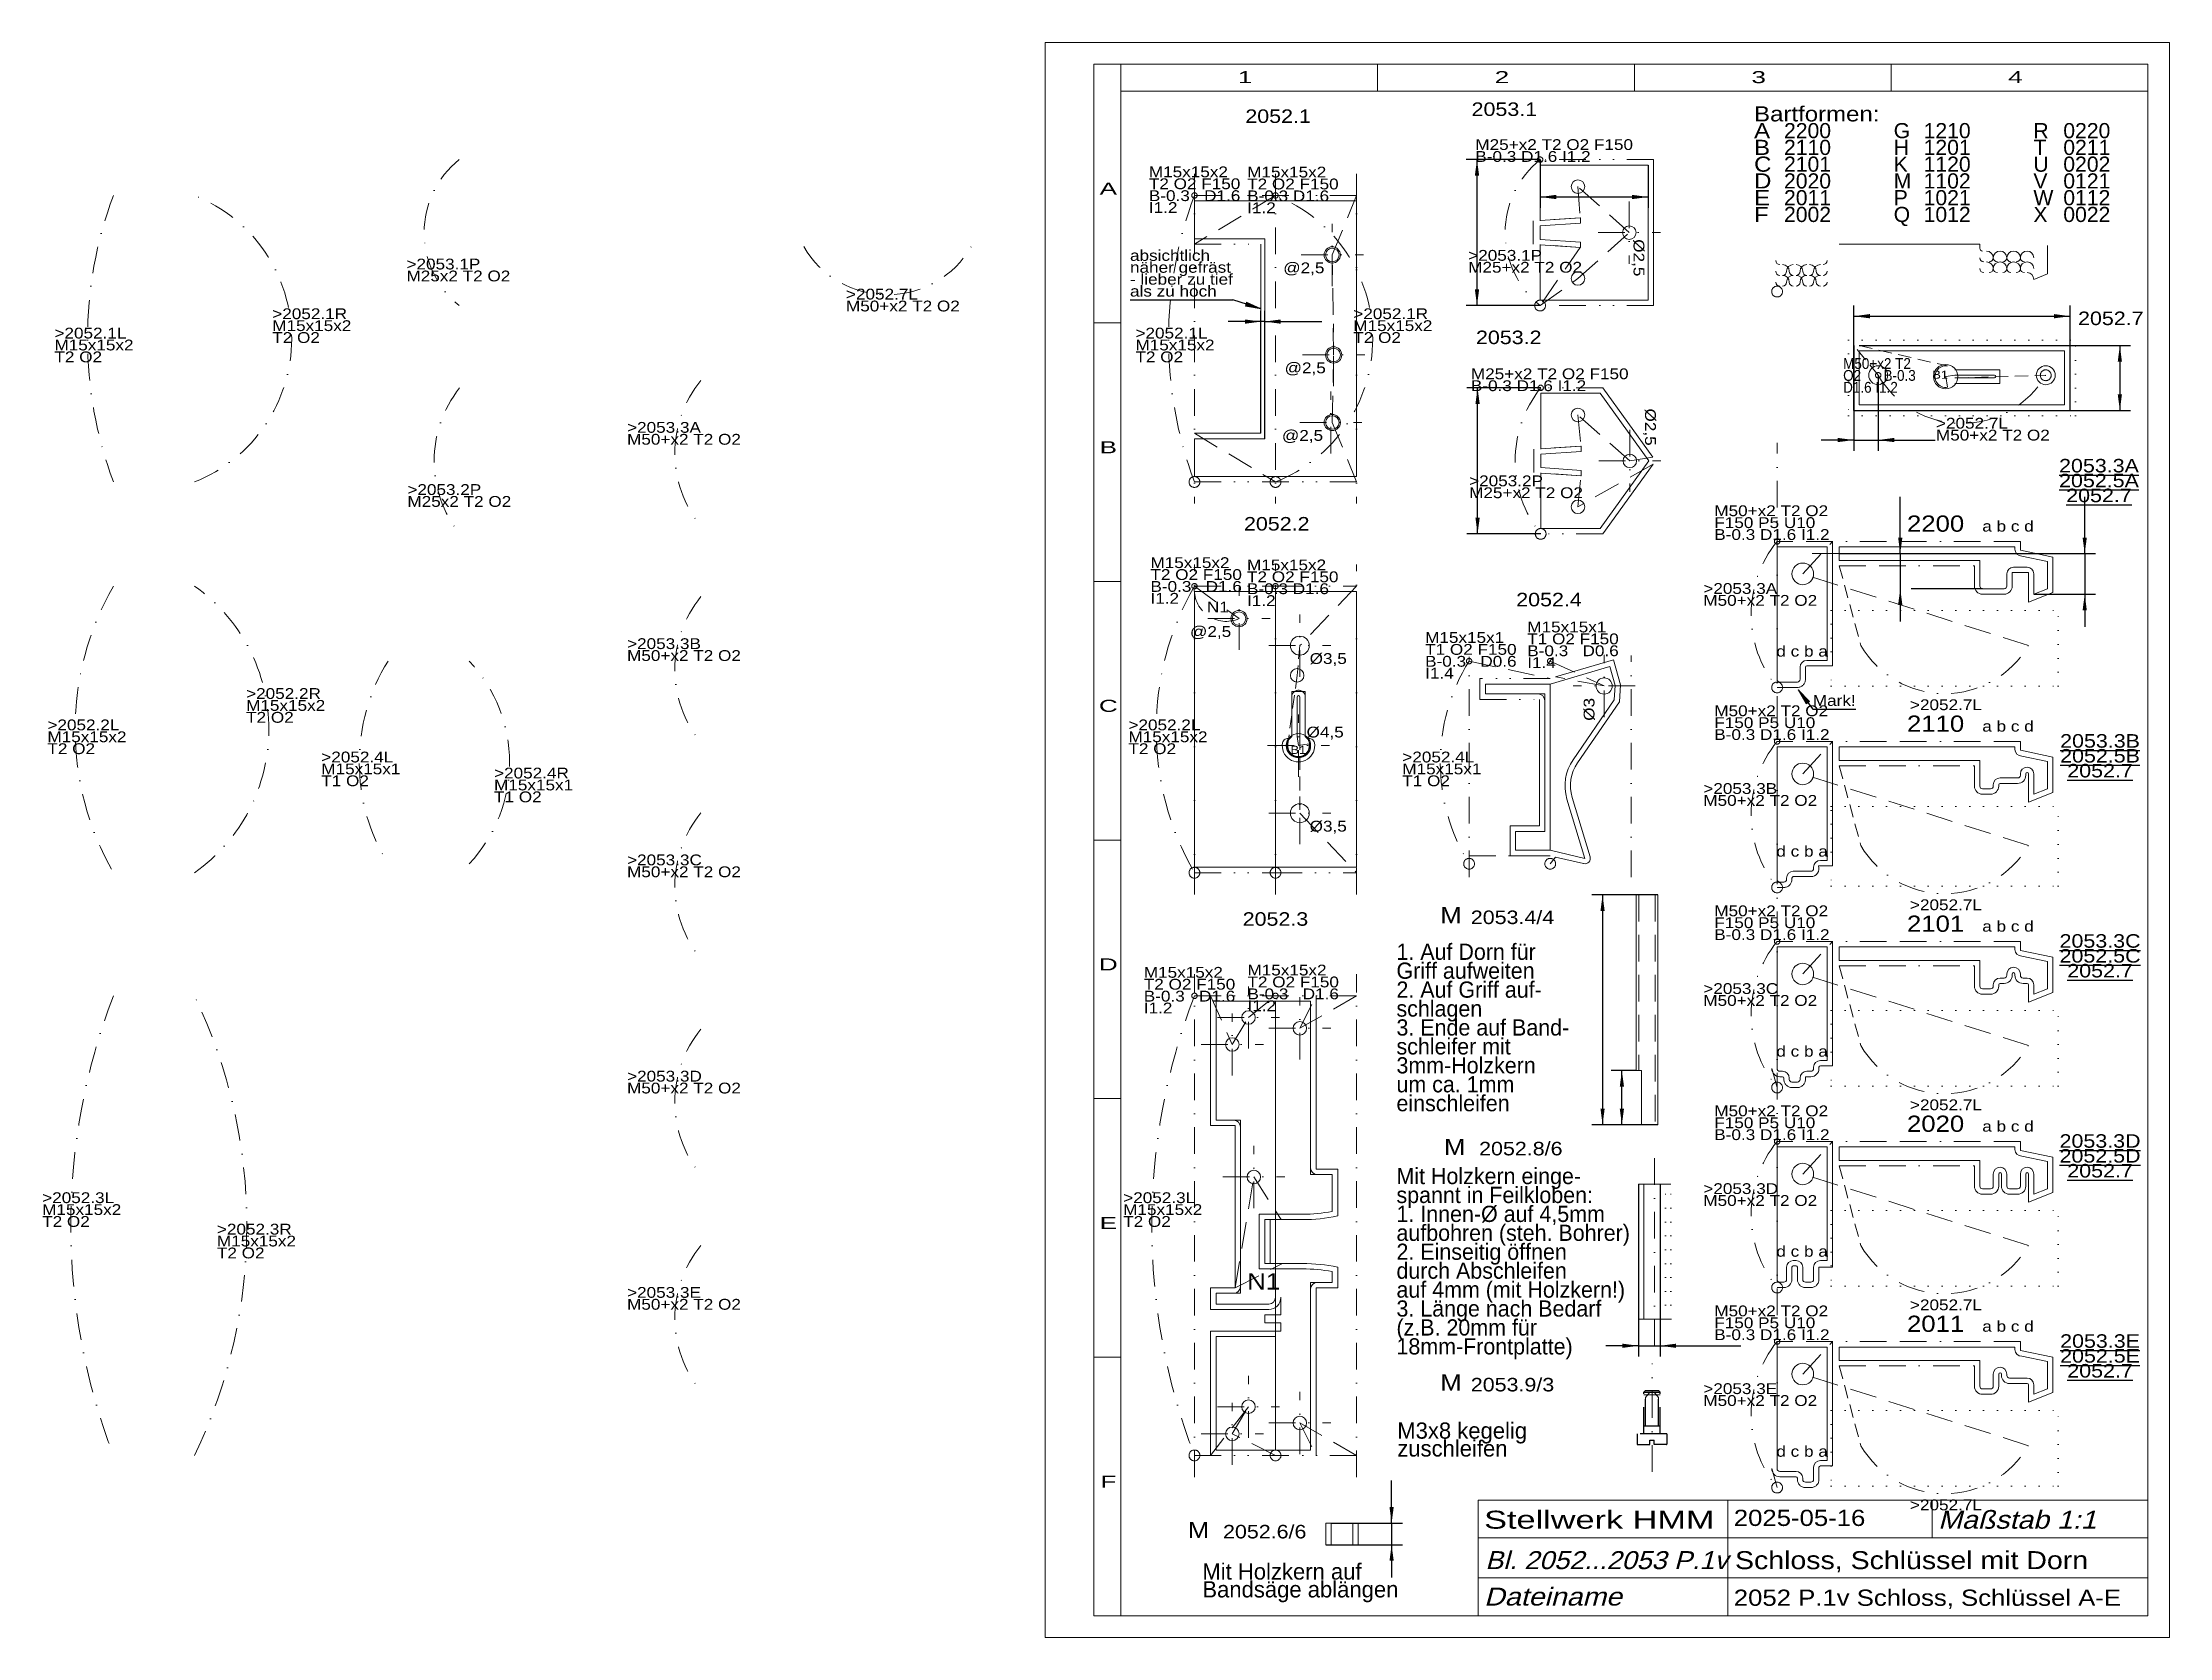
# Model space of a CAD drawing. Extents: x -185 to 209, y 1 to 296.
import ezdxf
from ezdxf.enums import TextEntityAlignment as Align

# ---------------------------------------------------------------- set-up
doc = ezdxf.new("R2010")
doc.units = 0
doc.header["$LTSCALE"] = 9.859317
for name, pattern in [('BORDER', [1.75, 0.5, -0.25, 0.5, -0.25, 0, -0.25]), ('DASHDOT', [1, 0.5, -0.25, 0, -0.25]), ('DASHED', [0.75, 0.5, -0.25]), ('DIVIDE', [1.25, 0.5, -0.25, 0, -0.25, 0, -0.25]), ('DOT', [0.25, 0, -0.25]), ('HIDDEN', [0.375, 0.25, -0.125]), ('PHANTOM', [2.5, 1.25, -0.25, 0.25, -0.25, 0.25, -0.25])]:
    doc.linetypes.add(name, pattern=pattern)
for name, color, linetype, lineweight in [('2052_1_2_7_8 GEHÄUSE', 7, 'CONTINUOUS', 18), ('2052_1L', 30, 'CONTINUOUS', 13), ('2052_1R', 34, 'CONTINUOUS', 13), ('2052_2L', 30, 'CONTINUOUS', 13), ('2052_2R', 34, 'CONTINUOUS', 13), ('2052_2R~A', 5, 'CONTINUOUS', 13), ('2052_3 RIEGEL', 230, 'CONTINUOUS', 18), ('2052_3L', 30, 'CONTINUOUS', 13), ('2052_3R', 34, 'CONTINUOUS', 13), ('2052_4 ZUHALTUNG', 94, 'CONTINUOUS', 18), ('2052_4L', 30, 'CONTINUOUS', 13), ('2052_4R', 34, 'CONTINUOUS', 13), ('2052_5_6 BESATZUNG', 8, 'CONTINUOUS', 18), ('2052_7L', 30, 'CONTINUOUS', 13), ('2052_7L~A', 5, 'CONTINUOUS', 13), ('2052___ SCHLOSS MIT DORN L', 230, 'CONTINUOUS', 13), ('2052___ SCHLOSS MIT DORN R', 230, 'CONTINUOUS', 13), ('2053_1-4 SCHLÜSSEL', 190, 'CONTINUOUS', 18), ('2053_1P', 11, 'CONTINUOUS', 13), ('2053_2P', 11, 'CONTINUOUS', 13), ('2053_3A', 11, 'CONTINUOUS', 13), ('2053_3B', 11, 'CONTINUOUS', 13), ('2053_3C', 11, 'CONTINUOUS', 13), ('2053_3D', 11, 'CONTINUOUS', 13), ('2053_3E', 11, 'CONTINUOUS', 13), ('2053___ SCHLÜSSEL MIT DORN', 230, 'CONTINUOUS', 13), ('BEMASSUNG', 7, 'CONTINUOUS', 25), ('BESCHRIFTUNG', 7, 'CONTINUOUS', 25), ('BESCHRIFTUNG0', 7, 'CONTINUOUS', 25), ('HILFSLINIEN', 3, 'CONTINUOUS', 0), ('KONSTRUKTION', 7, 'CONTINUOUS', 0), ('MASSGRENZEN', 172, 'CONTINUOUS', 25), ('MASSLINIEN', 172, 'CONTINUOUS', 25), ('MASSTEXTE', 212, 'CONTINUOUS', 25), ('MITTELLINIEN', 5, 'DASHDOT', 13), ('PFADE', 30, 'CONTINUOUS', 13), ('STANDARD', 7, 'CONTINUOUS', 0), ('UNSICHTBARE', 92, 'DASHED', 25)]:
    doc.layers.add(name, color=color, linetype=linetype, lineweight=lineweight)
doc.styles.add('Arial', font='arial.ttf')

msp = doc.modelspace()

# ---------------------------------------------------------------- texts
at = {"layer": '2052_1L', "insert": (20.18, 264.48), "char_height": 2, "attachment_point": 7, "line_spacing_factor": 0.66, "style": 'Arial'}
msp.add_mtext('\\W1.135084;M15x15x2 \\PT2 O2 F150\\PB-0.3   D1.6\\PI1.2', dxfattribs=at)
at = {"layer": '2052_1R', "insert": (38.37, 264.44), "char_height": 2, "attachment_point": 7, "line_spacing_factor": 0.66, "style": 'Arial'}
msp.add_mtext('\\W1.135084;M15x15x2 \\PT2 O2 F150\\PB-0.3 D1.6\\PI1.2', dxfattribs=at)
at = {"layer": '2052_2L', "linetype": 'PHANTOM', "style": 'Arial', "width": 1.135027}
msp.add_text('N1', height=2, dxfattribs=at).set_placement((30.91, 190.58))
at = {"layer": '2052_2L', "insert": (20.47, 192.2), "char_height": 2, "attachment_point": 7, "line_spacing_factor": 0.66, "style": 'Arial'}
msp.add_mtext('\\W1.135084;M15x15x2 \\PT2 O2 F150\\PB-0.3   D1.6\\PI1.2', dxfattribs=at)
at = {"layer": '2052_2R', "insert": (38.34, 191.78), "char_height": 2, "attachment_point": 7, "line_spacing_factor": 0.66, "style": 'Arial'}
msp.add_mtext('\\W1.135084;M15x15x2 \\PT2 O2 F150\\PB-0.3 D1.6\\PI1.2', dxfattribs=at)
at = {"layer": '2052_2R~A', "style": 'Arial', "width": 1.13502}
msp.add_text('B1', height=1.5, dxfattribs=at).set_placement((46.39, 164.43))
at = {"layer": '2052_3L', "linetype": 'DASHED', "style": 'Arial', "width": 1.135027}
msp.add_text('N1', height=3, dxfattribs=at).set_placement((38.38, 65.35))
at = {"layer": '2052_3L', "insert": (19.24, 116.42), "char_height": 2, "attachment_point": 7, "line_spacing_factor": 0.66, "style": 'Arial'}
msp.add_mtext('\\W1.135084;M15x15x2 \\PT2 O2 F150\\PB-0.3   D1.6\\PI1.2', dxfattribs=at)
at = {"layer": '2052_3R', "insert": (38.42, 116.84), "char_height": 2, "attachment_point": 7, "line_spacing_factor": 0.66, "style": 'Arial'}
msp.add_mtext('\\W1.135084;M15x15x2 \\PT2 O2 F150\\PB-0.3   D1.6\\PI1.2', dxfattribs=at)
at = {"layer": '2052_4L', "insert": (71.29, 178.35), "char_height": 2, "attachment_point": 7, "line_spacing_factor": 0.66, "style": 'Arial'}
msp.add_mtext('\\W1.135085;M15x15x1\\PT1 O2 F150\\PB-0.3   D0.6\\PI1.4', dxfattribs=at)
at = {"layer": '2052_4R', "insert": (90.19, 180.3), "char_height": 2, "attachment_point": 7, "line_spacing_factor": 0.66, "style": 'Arial'}
msp.add_mtext('\\W1.135085;M15x15x1\\PT1 O2 F150\\PB-0.3   D0.6\\PI1.4', dxfattribs=at)
at = {"layer": '2052_7L~A', "style": 'Arial', "width": 1.13502}
msp.add_text('B1', height=1.5, dxfattribs=at).set_placement((165.13, 233.82))
at = {"layer": '2052_7L~A', "insert": (148.63, 231.2), "char_height": 2, "attachment_point": 7, "line_spacing_factor": 0.66, "style": 'Arial'}
msp.add_mtext('\\W0.891762;M50+x2 T2\\PO2      B-0.3 \\PD1.6 I1.2', dxfattribs=at)
at = {"layer": '2052___ SCHLOSS MIT DORN L', "char_height": 2, "line_spacing_factor": 0.66, "style": 'Arial'}
for s, insert, attachment_point in [('\\W1.135145;>2052.7L\\PM50+x2 T2 O2', (-35.86, 250.47), 1), ('\\W1.135145;>2052.1L\\PM15x15x2\\PT2 O2', (-182.3, 236.83), 7), ('\\W1.135145;>2052.1L\\PM15x15x2\\PT2 O2', (17.7, 236.83), 7), ('\\W1.135110;>2053.3A\\PM50+x2 T2 O2', (-76.36, 221.59), 7), ('\\W1.135145;>2052.7L\\PM50+x2 T2 O2', (165.8, 226.59), 1), ('\\W1.135110;>2053.3A\\PM50+x2 T2 O2', (122.76, 191.79), 7), ('\\W1.135110;>2053.3B\\PM50+x2 T2 O2', (-76.36, 181.59), 7), ('\\W1.135145;>2052.2L\\PM15x15x2\\PT2 O2', (-183.6, 164.36), 7), ('\\W1.135145;>2052.2L\\PM15x15x2\\PT2 O2', (16.4, 164.36), 7), ('\\W1.135145;>2052.4L\\PM15x15x1\\PT1 O2', (-132.93, 158.42), 7), ('\\W1.135145;>2052.4L\\PM15x15x1\\PT1 O2', (67.07, 158.42), 7), ('\\W1.135110;>2053.3B\\PM50+x2 T2 O2', (122.76, 154.79), 7), ('\\W1.135111;>2053.3C\\PM50+x2 T2 O2', (-76.36, 141.59), 7), ('\\W1.135111;>2053.3C\\PM50+x2 T2 O2', (122.76, 117.79), 7), ('\\W1.135111;>2053.3D\\PM50+x2 T2 O2', (-76.36, 101.59), 7), ('\\W1.135145;>2052.3L\\PM15x15x2\\PT2 O2', (-184.57, 76.91), 7), ('\\W1.135145;>2052.3L\\PM15x15x2\\PT2 O2', (15.43, 76.91), 7), ('\\W1.135111;>2053.3D\\PM50+x2 T2 O2', (122.76, 80.79), 7), ('\\W1.135110;>2053.3E\\PM50+x2 T2 O2', (-76.36, 61.59), 7), ('\\W1.135110;>2053.3E\\PM50+x2 T2 O2', (122.76, 43.79), 7)]:
    msp.add_mtext(s, dxfattribs=dict(at, insert=insert, attachment_point=attachment_point))
at = {"layer": '2052___ SCHLOSS MIT DORN R', "char_height": 2, "attachment_point": 7, "line_spacing_factor": 0.66, "style": 'Arial'}
for s, insert in [('\\W1.135110;>2052.1R\\PM15x15x2\\PT2 O2', (-142, 240.41)), ('\\W1.135110;>2052.1R\\PM15x15x2\\PT2 O2', (58, 240.41)), ('\\W1.135110;>2052.2R\\PM15x15x2\\PT2 O2', (-146.84, 170.16)), ('\\W1.135110;>2052.4R\\PM15x15x1\\PT1 O2', (-100.97, 155.45)), ('\\W1.135110;>2052.3R\\PM15x15x2\\PT2 O2', (-152.24, 71.09))]:
    msp.add_mtext(s, dxfattribs=dict(at, insert=insert))
at = {"layer": '2053_1P', "insert": (80.58, 273.9), "char_height": 2, "attachment_point": 7, "line_spacing_factor": 0.66, "style": 'Arial'}
msp.add_mtext('\\W1.135099;M25+x2 T2 O2 F150\\PB-0.3 D1.6 I1.2', dxfattribs=at)
at = {"layer": '2053_2P', "insert": (79.76, 231.5), "char_height": 2, "attachment_point": 7, "line_spacing_factor": 0.66, "style": 'Arial'}
msp.add_mtext('\\W1.135099;M25+x2 T2 O2 F150\\PB-0.3 D1.6 I1.2', dxfattribs=at)
at = {"layer": '2053_3A', "char_height": 2, "attachment_point": 7, "line_spacing_factor": 0.66, "style": 'Arial'}
for s, insert in [('\\W1.135090;M50+x2 T2 O2 \\PF150 P5 U10\\PB-0.3 D1.6 I1.2', (124.79, 203.97)), ('\\W1.135145;>2052.7L\\P', (160.99, 172.49))]:
    msp.add_mtext(s, dxfattribs=dict(at, insert=insert))
at = {"layer": '2053_3B', "char_height": 2, "attachment_point": 7, "line_spacing_factor": 0.66, "style": 'Arial'}
for s, insert in [('\\W1.135090;M50+x2 T2 O2 \\PF150 P5 U10\\PB-0.3 D1.6 I1.2', (124.79, 166.97)), ('\\W1.135145;>2052.7L\\P', (160.99, 135.49))]:
    msp.add_mtext(s, dxfattribs=dict(at, insert=insert))
at = {"layer": '2053_3C', "char_height": 2, "attachment_point": 7, "line_spacing_factor": 0.66, "style": 'Arial'}
for s, insert in [('\\W1.135090;M50+x2 T2 O2 \\PF150 P5 U10\\PB-0.3 D1.6 I1.2', (124.79, 129.97)), ('\\W1.135145;>2052.7L\\P', (160.99, 98.49))]:
    msp.add_mtext(s, dxfattribs=dict(at, insert=insert))
at = {"layer": '2053_3D', "char_height": 2, "attachment_point": 7, "line_spacing_factor": 0.66, "style": 'Arial'}
for s, insert in [('\\W1.135090;M50+x2 T2 O2 \\PF150 P5 U10\\PB-0.3 D1.6 I1.2', (124.79, 92.97)), ('\\W1.135145;>2052.7L\\P', (160.99, 61.49))]:
    msp.add_mtext(s, dxfattribs=dict(at, insert=insert))
at = {"layer": '2053_3E', "char_height": 2, "attachment_point": 7, "line_spacing_factor": 0.66, "style": 'Arial'}
for s, insert in [('\\W1.135090;M50+x2 T2 O2 \\PF150 P5 U10\\PB-0.3 D1.6 I1.2', (124.79, 55.97)), ('\\W1.135145;>2052.7L\\P', (160.99, 24.49))]:
    msp.add_mtext(s, dxfattribs=dict(at, insert=insert))
at = {"layer": '2053___ SCHLÜSSEL MIT DORN', "char_height": 2, "attachment_point": 7, "line_spacing_factor": 0.66, "style": 'Arial'}
for s, insert in [('\\W1.135110;>2053.1P\\PM25x2 T2 O2', (-117.17, 251.8)), ('\\W1.135110;>2053.1P\\PM25+x2 T2 O2', (79.26, 253.41)), ('\\W1.135110;>2053.2P\\PM25x2 T2 O2', (-117, 210.09)), ('\\W1.135110;>2053.2P\\PM25+x2 T2 O2', (79.43, 211.7))]:
    msp.add_mtext(s, dxfattribs=dict(at, insert=insert))
at = {"layer": 'BESCHRIFTUNG', "style": 'Arial'}
for s, width, p in [('2052.1', 1.135138, (44.09, 282.38)), ('2053.1', 1.135138, (85.95, 283.67)), ('2052.7', 1.135138, (198.15, 244.99)), ('2053.2', 1.135138, (86.76, 241.47)), ('2052.2', 1.135138, (43.84, 206.99)), ('2052.4', 1.135138, (94.21, 192.97)), ('2052.3', 1.135138, (43.6, 133.89)), ('2053.4/4', 1.135134, (87.46, 134.2)), ('2053.9/3', 1.135134, (87.46, 47.76))]:
    msp.add_text(s, height=2.5, dxfattribs=dict(at, width=width)).set_placement(p, align=Align.MIDDLE_CENTER)
at = {"layer": 'BESCHRIFTUNG', "style": 'Arial', "width": 1.135086}
for p in [(109.85, 259.62), (111.98, 228.31)]:
    msp.add_text('Ø2,5', height=2, rotation=270, dxfattribs=at).set_placement(p)
at = {"layer": 'BESCHRIFTUNG', "style": 'Arial'}
for s, height, width, p in [('2200', 3, 1.135145, (160.44, 205.52)), ('a b c d', 2, 1.135096, (174.37, 205.55)), ('Ø3,5', 2, 1.135086, (49.93, 181.06)), ('d c b a', 2, 1.135096, (136.28, 182.42)), ('Ø4,5', 2, 1.135086, (49.36, 167.46)), ('2110', 3, 1.135145, (160.44, 168.52)), ('a b c d', 2, 1.135096, (174.37, 168.55)), ('Ø3,5', 2, 1.135086, (49.93, 150.06)), ('d c b a', 2, 1.135096, (136.28, 145.42)), ('M', 3, 1.135019, (74.1, 133.1)), ('2101', 3, 1.135145, (160.44, 131.52)), ('a b c d', 2, 1.135096, (174.37, 131.55)), ('d c b a', 2, 1.135096, (136.28, 108.42)), ('2020', 3, 1.135145, (160.44, 94.52)), ('a b c d', 2, 1.135096, (174.37, 94.55)), ('M', 3, 1.135019, (74.78, 90.22)), ('2052.8/6', 2.5, 1.135134, (81.28, 90.17)), ('d c b a', 2, 1.135096, (136.28, 71.42)), ('2011', 3, 1.135145, (160.44, 57.52)), ('a b c d', 2, 1.135096, (174.37, 57.55)), ('M', 3, 1.135019, (74.1, 46.66)), ('d c b a', 2, 1.135096, (136.28, 34.42)), ('M', 3, 1.135019, (27.39, 19.37)), ('2052.6/6', 2.5, 1.135134, (33.9, 19.32))]:
    msp.add_text(s, height=height, dxfattribs=dict(at, width=width)).set_placement(p)
at = {"layer": 'BESCHRIFTUNG', "color": 34, "style": 'Arial', "width": 1.135052}
msp.add_text('Mark!', height=2, dxfattribs=at).set_placement((143.02, 173.3))
at = {"layer": 'BESCHRIFTUNG', "style": 'Arial'}
for s, insert, char_height, attachment_point, line_spacing_factor in [('\\W1.135076;Bartformen:\\PA\\PB\\PC\\PD\\PE\\PF', (132.15, 284.21), 2.8, 1, 0.664286), ('\\W1.000000;\\P2200\\P2110\\P2101\\P2020\\P2011\\P2002', (137.69, 284.21), 2.8, 1, 0.664286), ('\\W1.000000;\\PG\\PH\\PK\\PM\\PP\\PQ', (157.98, 284.21), 2.8, 1, 0.664286), ('\\W1.000000;\\P1210\\P1201\\P1120\\P1102\\P1021\\P1012', (163.52, 284.21), 2.8, 1, 0.664286), ('\\W1.000000;\\PR\\PT\\PU\\PV\\PW\\PX', (183.83, 284.21), 2.8, 1, 0.664286), ('\\W1.000000;\\P0220\\P0211\\P0202\\P0121\\P0112\\P0022', (189.36, 284.21), 2.8, 1, 0.664286), ('\\W1.135098;\\L2053.3A\\P2052.5A\\P2052.7', (195.96, 214.97), 2.5, 5, 0.66), ('\\W1.135098;\\L2053.3B\\P2052.5B\\P2052.7', (196.16, 164.06), 2.5, 5, 0.66), ('\\W1.135100;\\L2053.3C\\P2052.5C\\P2052.7', (196.16, 127.06), 2.5, 5, 0.66), ('\\W0.945986;1. Auf Dorn für\\PGriff aufweiten\\P2. Auf Griff auf-\\Pschlagen\\P3. Ende auf Band-\\Pschleifer mit\\P3mm-Holzkern\\Pum ca. 1mm\\Peinschleifen', (65.99, 129.33), 3, 1, 0.7), ('\\W1.135100;\\L2053.3D\\P2052.5D\\P2052.7', (196.16, 90.06), 2.5, 5, 0.66), ('\\W0.945946;Mit Holzkern einge-\\Pspannt in Feilkloben:\\P1. Innen-Ø auf 4,5mm \\Paufbohren (steh. Bohrer)\\P2. Einseitig öffnen\\Pdurch Abschleifen\\Pauf 4mm (mit Holzkern!)\\P3. Länge nach Bedarf \\P(z.B. 20mm für\\P18mm-Frontplatte)', (65.99, 87.85), 3, 1, 0.7), ('\\W1.135098;\\L2053.3E\\P2052.5E\\P2052.7', (196.16, 53.06), 2.5, 5, 0.66)]:
    msp.add_mtext(s, dxfattribs=dict(at, insert=insert, char_height=char_height, attachment_point=attachment_point, line_spacing_factor=line_spacing_factor))
at = {"layer": 'BESCHRIFTUNG', "linetype": 'HIDDEN', "line_spacing_factor": 0.66, "style": 'Arial'}
for s, insert, char_height, attachment_point in [('\\W1.135044;absichtlich\\Pnäher gefräst\\P- lieber zu tief\\Pals zu hoch', (16.69, 248.99), 2, 7), ('\\W0.972809;M3x8 kegelig \\Pzuschleifen', (66.14, 34.42), 3, 7), ('\\W0.972781;Mit Holzkern auf\\PBandsäge ablängen', (30.08, 14.7), 3, 1)]:
    msp.add_mtext(s, dxfattribs=dict(at, insert=insert, char_height=char_height, attachment_point=attachment_point))
at = {"layer": 'BESCHRIFTUNG0', "style": 'Arial'}
for s, height, width, p in [('Stellwerk HMM', 3.325, 1.365378, (82.2, 24.44)), ('2025-05-16', 3, 1.135137, (128.4, 24.62)), ('2052 P.1v Schloss, Schlüssel A-E', 3, 1.135032, (128.4, 9.85))]:
    msp.add_text(s, height=height, dxfattribs=dict(at, width=width)).set_placement(p, align=Align.TOP_LEFT)
at = {"layer": 'BESCHRIFTUNG0', "style": 'Arial', "oblique": 15}
for s, width, p in [('Maßstab 1:1', 1.134935, (166.2, 24.44)), ('Bl. 2052...2053 P.1v', 1.072852, (82.42, 16.96)), ('Dateiname', 1.135074, (82.2, 10.22))]:
    msp.add_text(s, height=3.325, dxfattribs=dict(at, width=width)).set_placement(p, align=Align.TOP_LEFT)
at = {"layer": 'BESCHRIFTUNG0', "insert": (128.62, 16.96), "char_height": 3.325, "attachment_point": 1, "line_spacing_factor": 0.66, "style": 'Arial'}
msp.add_mtext('\\W1.134980;Schloss, Schlüssel mit Dorn\\P', dxfattribs=at)
at = {"layer": 'STANDARD', "style": 'Arial'}
for s, width, p in [('1', 1.547923, (38, 290.72)), ('2', 1.547922, (85.5, 290.72)), ('3', 1.547923, (133, 290.72)), ('4', 1.547923, (180.5, 290.72)), ('A', 1.547987, (12.68, 270.1)), ('B', 1.547987, (12.68, 222.26)), ('C', 1.548103, (12.68, 174.43)), ('D', 1.548104, (12.68, 126.6)), ('E', 1.547987, (12.68, 78.76)), ('F', 1.547769, (12.68, 30.93))]:
    msp.add_text(s, height=2.23, dxfattribs=dict(at, width=width)).set_placement(p, align=Align.TOP_CENTER)

# ---------------------------------------------------------------- blocks, each defined once
blk = doc.blocks.new('D66285056')
at = {"layer": 'MASSGRENZEN'}
for points in [[(92.56, 267.43), (95.54, 267.83), (95.54, 267.04)], [(112.56, 267.43), (109.59, 267.04), (109.59, 267.83)]]:
    blk.add_solid(points, dxfattribs=at)
at = {"layer": 'MASSLINIEN', "color": 172}
for p, q in [((92.56, 274.35), (92.56, 265.43)), ((112.56, 273.35), (112.56, 265.43)), ((112.56, 267.43), (92.56, 267.43))]:
    blk.add_line(p, q, dxfattribs=at)
blk = doc.blocks.new('D66285312')
at = {"layer": 'MASSGRENZEN'}
for points in [[(80.89, 274.35), (81.28, 271.38), (80.49, 271.38)], [(80.89, 247.35), (80.49, 250.33), (81.28, 250.33)]]:
    blk.add_solid(points, dxfattribs=at)
at = {"layer": 'MASSLINIEN', "color": 172}
for p, q in [((92.56, 274.35), (78.89, 274.35)), ((80.89, 247.35), (80.89, 274.35)), ((92.56, 247.35), (78.89, 247.35))]:
    blk.add_line(p, q, dxfattribs=at)
blk = doc.blocks.new('D66285568')
at = {"layer": 'MASSGRENZEN'}
for points in [[(80.99, 232.12), (81.39, 229.15), (80.6, 229.15)], [(80.99, 205.12), (80.6, 208.1), (81.39, 208.1)]]:
    blk.add_solid(points, dxfattribs=at)
at = {"layer": 'MASSLINIEN', "color": 172}
for p, q in [((92.67, 232.12), (78.99, 232.12)), ((80.99, 205.12), (80.99, 232.12)), ((92.67, 205.12), (78.99, 205.12))]:
    blk.add_line(p, q, dxfattribs=at)
blk = doc.blocks.new('@2.5l', base_point=(76.26, 279.02))
at = {"layer": 'MITTELLINIEN'}
for p, q in [((76.26, 273.27), (76.26, 284.77)), ((70.51, 279.02), (82.01, 279.02))]:
    blk.add_line(p, q, dxfattribs=at)
at = {"layer": 'BESCHRIFTUNG', "style": 'Arial', "width": 1.135113}
blk.add_text('@2,5', height=2, dxfattribs=at).set_placement((67.19, 275.63))
blk = doc.blocks.new('Ø3l', base_point=(223.43, 352.44))
at = {"layer": 'MITTELLINIEN'}
for p, q in [((223.43, 346.69), (223.43, 358.19)), ((217.68, 352.44), (229.18, 352.44))]:
    blk.add_line(p, q, dxfattribs=at)
at = {"layer": 'BESCHRIFTUNG', "style": 'Arial', "width": 1.135065}
blk.add_text('Ø3', height=2, dxfattribs=at).set_placement((216.99, 354.23))
blk = doc.blocks.new('X', base_point=(104.55, 209.85))
at = {"layer": 'MITTELLINIEN'}
for p, q in [((104.55, 204.1), (104.55, 215.6)), ((98.8, 209.85), (110.3, 209.85))]:
    blk.add_line(p, q, dxfattribs=at)
blk = doc.blocks.new('D66285824')
at = {"layer": 'MASSGRENZEN'}
for points in [[(104.12, 138.34), (104.51, 135.36), (103.73, 135.36)], [(104.12, 95.84), (103.73, 98.81), (104.51, 98.81)]]:
    blk.add_solid(points, dxfattribs=at)
at = {"layer": 'MASSLINIEN', "color": 172}
for p, q in [((114.35, 138.34), (102.12, 138.34)), ((104.12, 138.34), (104.12, 95.84)), ((114.35, 95.84), (102.12, 95.84))]:
    blk.add_line(p, q, dxfattribs=at)
blk = doc.blocks.new('D66286080')
at = {"layer": 'MASSGRENZEN'}
for points in [[(107.69, 105.84), (108.09, 102.86), (107.3, 102.86)], [(107.69, 95.84), (107.3, 98.81), (108.09, 98.81)]]:
    blk.add_solid(points, dxfattribs=at)
at = {"layer": 'MASSLINIEN', "color": 172}
for p, q in [((110.35, 105.84), (105.69, 105.84)), ((107.69, 95.84), (107.69, 105.84)), ((114.35, 95.84), (105.69, 95.84))]:
    blk.add_line(p, q, dxfattribs=at)
blk = doc.blocks.new('D66286336')
at = {"layer": 'MASSGRENZEN'}
for points in [[(65.09, 22.15), (64.7, 25.13), (65.48, 25.13)], [(65.09, 18.15), (65.48, 15.18), (64.7, 15.18)]]:
    blk.add_solid(points, dxfattribs=at)
at = {"layer": 'MASSLINIEN', "color": 172}
for p, q in [((65.09, 22.15), (65.09, 30.05)), ((53.93, 22.15), (67.09, 22.15)), ((65.09, 22.15), (65.09, 18.15)), ((52.93, 18.15), (67.09, 18.15)), ((65.09, 18.15), (65.09, 12.11))]:
    blk.add_line(p, q, dxfattribs=at)
blk = doc.blocks.new('D66286592')
at = {"layer": 'MASSGRENZEN'}
for points in [[(110.75, 54.95), (107.78, 54.56), (107.78, 55.34)], [(114.75, 54.95), (117.73, 55.34), (117.73, 54.56)]]:
    blk.add_solid(points, dxfattribs=at)
at = {"layer": 'MASSLINIEN', "color": 172}
for p, q in [((110.75, 84.87), (110.75, 52.95)), ((114.75, 84.87), (114.75, 52.95)), ((110.75, 54.95), (104.71, 54.95)), ((110.75, 54.95), (114.75, 54.95)), ((114.75, 54.95), (129.7, 54.95))]:
    blk.add_line(p, q, dxfattribs=at)
blk = doc.blocks.new('D66286848')
at = {"layer": 'MASSGRENZEN'}
for points in [[(40.91, 244.39), (37.94, 243.99), (37.94, 244.78)], [(41.61, 244.39), (44.58, 244.78), (44.58, 243.99)]]:
    blk.add_solid(points, dxfattribs=at)
at = {"layer": 'MASSLINIEN', "color": 172}
for p, q in [((40.91, 244.39), (34.87, 244.39)), ((40.91, 223.72), (40.91, 246.39)), ((41.61, 244.39), (40.91, 244.39)), ((41.61, 222.72), (41.61, 246.39)), ((41.61, 244.39), (52.15, 244.39))]:
    blk.add_line(p, q, dxfattribs=at)
blk = doc.blocks.new('D66287104')
at = {"layer": 'MASSGRENZEN'}
for points in [[(150.61, 245.38), (153.58, 245.78), (153.58, 244.99)], [(190.61, 245.38), (187.63, 244.99), (187.63, 245.78)]]:
    blk.add_solid(points, dxfattribs=at)
at = {"layer": 'MASSLINIEN', "color": 172}
for p, q in [((150.61, 227.96), (150.61, 247.38)), ((150.61, 245.38), (190.61, 245.38)), ((190.61, 227.96), (190.61, 247.38))]:
    blk.add_line(p, q, dxfattribs=at)
blk = doc.blocks.new('D66287360')
at = {"layer": 'MASSGRENZEN'}
for points in [[(199.82, 239.96), (200.21, 236.98), (199.43, 236.98)], [(199.82, 227.96), (199.43, 230.93), (200.21, 230.93)]]:
    blk.add_solid(points, dxfattribs=at)
at = {"layer": 'MASSLINIEN', "color": 172}
for p, q in [((151.61, 239.96), (201.82, 239.96)), ((199.82, 239.96), (199.82, 227.96)), ((150.61, 227.96), (201.82, 227.96))]:
    blk.add_line(p, q, dxfattribs=at)
blk = doc.blocks.new('D66287616')
at = {"layer": 'MASSGRENZEN'}
for points in [[(150.61, 222.48), (147.63, 222.09), (147.63, 222.87)], [(155.11, 222.48), (158.08, 222.87), (158.08, 222.09)]]:
    blk.add_solid(points, dxfattribs=at)
at = {"layer": 'MASSLINIEN', "color": 172}
for p, q in [((150.61, 239.96), (150.61, 220.48)), ((155.11, 234.46), (155.11, 220.48)), ((150.61, 222.48), (144.57, 222.48)), ((150.61, 222.48), (155.11, 222.48)), ((155.11, 222.48), (165.64, 222.48))]:
    blk.add_line(p, q, dxfattribs=at)
blk = doc.blocks.new('D66287872')
at = {"layer": 'MASSGRENZEN'}
for points in [[(159.19, 201.47), (158.8, 204.44), (159.59, 204.44)], [(159.19, 194.97), (159.59, 191.99), (158.8, 191.99)]]:
    blk.add_solid(points, dxfattribs=at)
at = {"layer": 'MASSLINIEN', "color": 172}
for p, q in [((159.19, 201.47), (159.19, 212)), ((147.91, 201.47), (161.19, 201.47)), ((159.19, 201.47), (159.19, 194.97)), ((159.19, 194.97), (159.19, 188.93)), ((174.41, 194.97), (161.19, 194.97))]:
    blk.add_line(p, q, dxfattribs=at)
blk = doc.blocks.new('D66288128')
at = {"layer": 'MASSGRENZEN'}
for points in [[(193.32, 201.47), (192.93, 204.44), (193.71, 204.44)], [(193.32, 193.97), (193.71, 190.99), (192.93, 190.99)]]:
    blk.add_solid(points, dxfattribs=at)
at = {"layer": 'MASSLINIEN', "color": 172}
for p, q in [((193.32, 201.47), (193.32, 212)), ((147.91, 201.47), (195.32, 201.47)), ((193.32, 201.47), (193.32, 193.97)), ((183.91, 193.97), (195.32, 193.97)), ((193.32, 193.97), (193.32, 187.93))]:
    blk.add_line(p, q, dxfattribs=at)
blk = doc.blocks.new('_A522142032', base_point=(16.69, 246.74))
at = {"layer": '2052_2L', "linetype": 'CONTINUOUS'}
blk.add_hatch(color=172, dxfattribs=at).paths.add_polyline_path([(38.03, 247.27), (40.98, 246.74), (38.27, 248.01)])
at = {"layer": '2052_2L', "color": 7, "linetype": 'CONTINUOUS', "lineweight": 25}
for p in [(16.69, 248.41), (40.98, 246.74)]:
    blk.add_line(p, (35.73, 248.41), dxfattribs=at)
at = {"layer": '2052_2L', "color": 172, "linetype": 'CONTINUOUS', "lineweight": 0}
for p, q in [((38.27, 248.01), (38.03, 247.27)), ((40.98, 246.74), (38.27, 248.01)), ((38.03, 247.27), (40.98, 246.74))]:
    blk.add_line(p, q, dxfattribs=at)
blk = doc.blocks.new('_A522141920', base_point=(140.29, 172.72))
at = {"layer": '2052_2L', "linetype": 'CONTINUOUS'}
blk.add_hatch(color=172, dxfattribs=at).paths.add_polyline_path([(142.42, 174.14), (140.29, 176.25), (141.8, 173.66)])
at = {"layer": '2052_2L', "color": 7, "linetype": 'CONTINUOUS', "lineweight": 25}
for p, q in [((140.29, 176.25), (143.02, 172.72)), ((143.02, 172.72), (150.95, 172.72))]:
    blk.add_line(p, q, dxfattribs=at)
at = {"layer": '2052_2L', "color": 172, "linetype": 'CONTINUOUS', "lineweight": 0}
for p, q in [((142.42, 174.14), (140.29, 176.25)), ((140.29, 176.25), (141.8, 173.66)), ((141.8, 173.66), (142.42, 174.14))]:
    blk.add_line(p, q, dxfattribs=at)

# ---------------------------------------------------------------- linework, layer by layer
at = {"layer": '2052_1_2_7_8 GEHÄUSE', "lineweight": 0}
for p, q in [((58.61, 266.72), (28.61, 266.72)), ((58.61, 215.72), (58.61, 266.72)), ((28.61, 259.72), (41.61, 259.72)), ((41.61, 259.72), (41.61, 222.72)), ((169.29, 235.46), (177.61, 235.46)), ((169.29, 232.96), (177.61, 232.96)), ((177.61, 232.96), (177.61, 235.46)), ((151.61, 228.96), (189.61, 228.96)), ((41.61, 222.72), (28.61, 222.72)), ((28.61, 215.72), (58.61, 215.72)), ((28.61, 194.45), (58.61, 194.45)), ((43.61, 143.45), (43.61, 194.45)), ((58.61, 194.45), (58.61, 143.45)), ((46.61, 175.95), (49.11, 175.95)), ((46.61, 167.63), (46.61, 175.95)), ((49.11, 167.63), (49.11, 175.95)), ((58.61, 143.45), (28.61, 143.45))]:
    msp.add_line(p, q, dxfattribs=at)
at = {"layer": '2052_1_2_7_8 GEHÄUSE'}
for p, q in [((28.61, 266.72), (28.61, 259.72)), ((151.61, 238.96), (151.61, 228.96)), ((151.61, 238.96), (189.61, 238.96)), ((189.61, 228.96), (189.61, 238.96)), ((28.61, 222.72), (28.61, 215.72)), ((28.61, 143.45), (28.61, 194.45)), ((114.75, 59.87), (114.75, 84.87)), ((112.09, 45.36), (112.88, 46.36)), ((112.09, 40.16), (112.09, 45.36)), ((112.88, 46.36), (113.68, 46.36)), ((114.47, 45.36), (113.68, 46.36)), ((114.47, 40.16), (114.47, 45.36))]:
    msp.add_line(p, q, dxfattribs=at)
at = {"layer": '2052_1_2_7_8 GEHÄUSE', "color": 7, "lineweight": 0}
for p, q in [((110.75, 59.87), (110.75, 84.87)), ((110.75, 84.87), (116.75, 84.87)), ((111.75, 59.87), (111.75, 84.87)), ((110.75, 59.87), (116.75, 59.87))]:
    msp.add_line(p, q, dxfattribs=at)
at = {"layer": '2052_1_2_7_8 GEHÄUSE', "linetype": 'DOT', "lineweight": 0}
for p, q in [((115.75, 59.87), (115.75, 84.87)), ((116.75, 59.87), (116.75, 84.87))]:
    msp.add_line(p, q, dxfattribs=at)
at = {"layer": '2052_1_2_7_8 GEHÄUSE', "lineweight": 0}
for centre, radius in [((54.11, 256.72), 1.5), ((54.36, 238.22), 1.5), ((54.11, 225.72), 1.5), ((36.86, 189.45), 1.5), ((48.11, 184.45), 1.75), ((48.11, 153.45), 1.75)]:
    msp.add_circle(centre, radius, dxfattribs=at)
at = {"layer": '2052_1_2_7_8 GEHÄUSE'}
msp.add_circle((104.41, 176.99), 1.5, dxfattribs=at)
at = {"layer": '2052_1_2_7_8 GEHÄUSE', "linetype": 'DASHED'}
msp.add_arc((47.86, 174.95), 1.25, 0, 180, dxfattribs=at)
at = {"layer": '2052_1_2_7_8 GEHÄUSE'}
for centre, radius, start, end in [((47.86, 165.95), 3, 170, 370), ((45.89, 166.29), 1, 71.5179, 170), ((49.83, 166.29), 1, 10, 108.4821)]:
    msp.add_arc(centre, radius, start, end, dxfattribs=at)
at = {"layer": '2052_1_2_7_8 GEHÄUSE', "lineweight": 0}
msp.add_arc((47.86, 165.95), 2.1, 126.5296, 413.4704, dxfattribs=at)
at = {"layer": '2052_1L', "linetype": 'DIVIDE'}
for p, q in [((28.61, 267.72), (43.61, 267.72)), ((28.61, 258.72), (40.91, 258.72)), ((28.61, 214.72), (43.61, 214.72))]:
    msp.add_line(p, q, dxfattribs=at)
at = {"layer": '2052_1L', "linetype": 'DASHED'}
for p, q in [((43.61, 267.72), (28.61, 258.72)), ((28.61, 223.72), (43.61, 214.72))]:
    msp.add_line(p, q, dxfattribs=at)
at = {"layer": '2052_1L'}
for p, q in [((40.91, 258.72), (40.91, 223.72)), ((40.91, 223.72), (28.61, 223.72))]:
    msp.add_line(p, q, dxfattribs=at)
at = {"layer": '2052_1L', "linetype": 'PHANTOM'}
for centre, radius in [((28.61, 267.72), 0.5), ((28.61, 214.72), 1)]:
    msp.add_circle(centre, radius, dxfattribs=at)
at = {"layer": '2052_1R', "linetype": 'DIVIDE'}
for p, q in [((58.61, 267.72), (43.61, 267.72)), ((58.61, 214.72), (43.61, 214.72))]:
    msp.add_line(p, q, dxfattribs=at)
at = {"layer": '2052_1R', "linetype": 'DASHED'}
for p, q in [((54.11, 256.72), (58.61, 267.72)), ((54.36, 238.22), (54.11, 256.72)), ((54.11, 225.72), (54.36, 238.22)), ((54.11, 225.72), (58.61, 214.72))]:
    msp.add_line(p, q, dxfattribs=at)
at = {"layer": '2052_1R', "linetype": 'PHANTOM'}
for centre, radius in [((43.61, 267.72), 0.5), ((43.61, 214.72), 1)]:
    msp.add_circle(centre, radius, dxfattribs=at)
at = {"layer": '2052_1R'}
for centre in [(54.11, 256.72), (54.36, 238.22), (54.11, 225.72)]:
    msp.add_circle(centre, 1.25, dxfattribs=at)
at = {"layer": '2052_2L', "linetype": 'DIVIDE'}
for p, q in [((28.61, 195.45), (43.61, 195.45)), ((28.61, 142.45), (43.61, 142.45))]:
    msp.add_line(p, q, dxfattribs=at)
at = {"layer": '2052_2L', "linetype": 'DASHED'}
for p, q in [((28.61, 195.45), (36.86, 189.45)), ((43.61, 195.45), (43.61, 142.45))]:
    msp.add_line(p, q, dxfattribs=at)
at = {"layer": '2052_2L', "linetype": 'PHANTOM'}
for centre, radius in [((28.61, 195.45), 0.5), ((28.61, 142.45), 1)]:
    msp.add_circle(centre, radius, dxfattribs=at)
at = {"layer": '2052_2L'}
msp.add_circle((36.86, 189.45), 1.25, dxfattribs=at)
at = {"layer": '2052_2L', "linetype": 'DASHED'}
msp.add_arc((34.48, 194.84), 5.9, 174.0999, 293.8454, dxfattribs=at)
at = {"layer": '2052_2R', "linetype": 'DIVIDE'}
for p, q in [((43.61, 195.45), (58.61, 195.45)), ((43.61, 142.45), (58.61, 142.45))]:
    msp.add_line(p, q, dxfattribs=at)
at = {"layer": '2052_2R', "linetype": 'DASHED'}
for p, q in [((58.61, 195.45), (48.11, 184.45)), ((48.11, 153.45), (58.61, 142.45))]:
    msp.add_line(p, q, dxfattribs=at)
at = {"layer": '2052_2R', "linetype": 'HIDDEN'}
for p, q in [((48.11, 184.45), (47.61, 178.95)), ((47.61, 178.95), (45.89, 166.29)), ((49.83, 166.29), (47.86, 165.95)), ((48.11, 167.63), (48.11, 153.45))]:
    msp.add_line(p, q, dxfattribs=at)
at = {"layer": '2052_2R'}
for p, q in [((47.61, 167.63), (47.61, 174.95)), ((48.11, 167.63), (48.11, 174.95)), ((47.61, 167.63), (47.86, 165.95))]:
    msp.add_line(p, q, dxfattribs=at)
at = {"layer": '2052_2R', "linetype": 'PHANTOM'}
for centre, radius in [((43.61, 195.45), 0.5), ((43.61, 142.45), 1)]:
    msp.add_circle(centre, radius, dxfattribs=at)
at = {"layer": '2052_2R'}
for centre, radius in [((48.11, 184.45), 1.75), ((47.61, 178.95), 1.25), ((47.86, 165.95), 2.25), ((48.11, 153.45), 1.75)]:
    msp.add_circle(centre, radius, dxfattribs=at)
msp.add_arc((47.86, 174.95), 0.25, 0, 180, dxfattribs=at)
at = {"layer": '2052_2R~A'}
msp.add_arc((47.86, 165.95), 2, 170, 370, dxfattribs=at)
at = {"layer": '2052_3 RIEGEL'}
for p, q in [((32.61, 96.67), (32.61, 118.67)), ((43.61, 118.67), (32.61, 118.67)), ((43.61, 79.29), (43.61, 118.67)), ((50.11, 118.67), (43.61, 118.67)), ((43.61, 35.67), (43.61, 69.17)), ((32.61, 62.67), (32.61, 64.67)), ((32.61, 64.67), (37.13, 64.67)), ((32.61, 35.67), (32.61, 56.67)), ((50.11, 35.67), (43.61, 35.67))]:
    msp.add_line(p, q, dxfattribs=at)
at = {"layer": '2052_3 RIEGEL', "lineweight": 0}
for p, q in [((43.61, 118.67), (43.61, 62.17)), ((50.11, 118.67), (50.11, 86.61)), ((32.61, 96.67), (37.13, 96.67)), ((37.13, 64.67), (37.13, 96.67)), ((50.11, 86.61), (54.11, 86.61)), ((54.11, 86.61), (54.11, 79.79)), ((40.61, 69.17), (40.61, 79.29)), ((48.61, 79.29), (40.61, 79.29)), ((40.61, 69.17), (43.61, 69.17)), ((48.61, 69.17), (43.61, 69.17)), ((54.11, 68.67), (54.11, 66.67)), ((54.11, 66.67), (50.11, 66.67)), ((50.11, 66.67), (50.11, 35.67)), ((42.36, 62.67), (32.61, 62.67)), ((32.61, 56.67), (43.61, 56.67)), ((43.61, 56.17), (43.61, 35.67)), ((32.61, 35.67), (43.61, 35.67))]:
    msp.add_line(p, q, dxfattribs=at)
for centre in [(38.61, 115.67), (48.11, 113.67), (35.61, 110.67), (38.61, 43.67), (35.61, 38.67), (48.11, 40.67)]:
    msp.add_circle(centre, 1.25, dxfattribs=at)
at = {"layer": '2052_3 RIEGEL'}
for centre, radius, start, end in [((35.88, 95.42), 1.25, 0, 90), ((51.36, 87.86), 1.25, 180, 270), ((48.61, 109.79), 30.5, 270, 280.3889), ((48.61, 38.67), 30.5, 79.6111, 90), ((35.88, 65.92), 1.25, 270, 360), ((42.36, 63.92), 1.25, 270, 360), ((51.36, 65.42), 1.25, 90, 180)]:
    msp.add_arc(centre, radius, start, end, dxfattribs=at)
at = {"layer": '2052_3L', "linetype": 'DIVIDE'}
for p, q in [((28.61, 119.67), (43.61, 119.67)), ((28.61, 34.67), (43.61, 34.67))]:
    msp.add_line(p, q, dxfattribs=at)
at = {"layer": '2052_3L'}
for p, q in [((31.61, 95.67), (31.61, 119.67)), ((31.61, 95.67), (36.13, 95.67)), ((36.13, 65.67), (36.13, 95.67)), ((41.61, 70.17), (41.61, 78.29)), ((44.63, 78.29), (41.61, 78.29)), ((41.61, 70.17), (44.93, 70.17)), ((31.61, 65.67), (36.13, 65.67)), ((31.61, 61.67), (31.61, 65.67)), ((44.61, 60.67), (44.61, 63.92)), ((42.36, 61.67), (31.61, 61.67)), ((44.61, 60.67), (41.61, 60.67)), ((41.61, 60.67), (41.61, 59.17)), ((41.61, 59.17), (44.61, 59.17)), ((44.61, 57.67), (44.61, 59.17)), ((31.61, 34.67), (31.61, 57.67)), ((31.61, 57.67), (44.61, 57.67))]:
    msp.add_line(p, q, dxfattribs=at)
at = {"layer": '2052_3L', "linetype": 'DASHED'}
for p, q in [((31.61, 119.67), (35.61, 110.67)), ((38.61, 115.67), (43.61, 119.67)), ((35.61, 110.67), (38.61, 115.67)), ((36.13, 65.67), (39.61, 86.17)), ((39.61, 86.17), (44.63, 78.29)), ((36.13, 65.67), (44.93, 70.17)), ((38.61, 43.67), (31.61, 34.67)), ((35.61, 38.67), (38.61, 43.67)), ((43.61, 34.67), (35.61, 38.67))]:
    msp.add_line(p, q, dxfattribs=at)
at = {"layer": '2052_3L', "linetype": 'PHANTOM'}
for centre, radius in [((28.61, 119.67), 0.5), ((28.61, 34.67), 1)]:
    msp.add_circle(centre, radius, dxfattribs=at)
at = {"layer": '2052_3L'}
for centre in [(38.61, 115.67), (35.61, 110.67), (39.61, 86.17), (38.61, 43.67), (35.61, 38.67)]:
    msp.add_circle(centre, 1.25, dxfattribs=at)
msp.add_arc((42.36, 63.92), 2.25, 270, 360, dxfattribs=at)
at = {"layer": '2052_3R', "linetype": 'DIVIDE'}
for p, q in [((58.61, 119.67), (43.61, 119.67)), ((58.61, 34.67), (43.61, 34.67))]:
    msp.add_line(p, q, dxfattribs=at)
at = {"layer": '2052_3R', "linetype": 'DASHED'}
for p, q in [((58.61, 119.67), (48.11, 113.67)), ((48.11, 113.67), (51.11, 119.67)), ((58.61, 34.67), (48.11, 40.67)), ((48.11, 40.67), (51.11, 34.67))]:
    msp.add_line(p, q, dxfattribs=at)
at = {"layer": '2052_3R'}
for p, q in [((51.11, 119.67), (51.11, 87.61)), ((51.11, 87.61), (55.11, 87.61)), ((55.11, 87.61), (55.11, 78.97)), ((42.61, 78.29), (42.61, 70.17)), ((48.61, 78.29), (42.61, 78.29)), ((48.61, 70.17), (42.61, 70.17)), ((55.11, 69.49), (55.11, 65.67)), ((51.11, 65.67), (51.11, 34.67)), ((55.11, 65.67), (51.11, 65.67))]:
    msp.add_line(p, q, dxfattribs=at)
at = {"layer": '2052_3R', "linetype": 'PHANTOM'}
for centre, radius in [((43.61, 119.67), 0.5), ((43.61, 34.67), 1)]:
    msp.add_circle(centre, radius, dxfattribs=at)
at = {"layer": '2052_3R'}
for centre in [(48.11, 113.67), (48.11, 40.67)]:
    msp.add_circle(centre, 1.25, dxfattribs=at)
for centre, start, end in [((48.61, 109.79), 270, 281.9085), ((48.61, 38.67), 78.0915, 90)]:
    msp.add_arc(centre, 31.5, start, end, dxfattribs=at)
at = {"layer": '2052_4 ZUHALTUNG'}
for p, q in [((82.43, 177.35), (82.43, 175.51)), ((94.43, 177.35), (82.43, 177.35)), ((105.47, 180.59), (94.43, 177.35)), ((94.43, 146.6), (94.43, 177.35)), ((106.42, 177.08), (105.47, 180.59)), ((106.42, 177.08), (106.26, 174.42)), ((82.43, 175.51), (93.43, 175.51)), ((93.43, 175.51), (93.43, 150.1)), ((106.26, 174.42), (98.66, 163.35)), ((100.85, 145.1), (97.53, 156.08)), ((100.85, 145.1), (94.43, 146.6))]:
    msp.add_line(p, q, dxfattribs=at)
at = {"layer": '2052_4 ZUHALTUNG', "lineweight": 0}
for p, q in [((88.01, 146.6), (88.01, 150.1)), ((88.01, 150.1), (93.43, 150.1)), ((88.01, 146.6), (94.43, 146.6))]:
    msp.add_line(p, q, dxfattribs=at)
at = {"layer": '2052_4 ZUHALTUNG'}
for centre, radius, start, end in [((92.18, 174.26), 1.25, 0, 90), ((105.67, 158.54), 8.5, 145.5081, 196.8164)]:
    msp.add_arc(centre, radius, start, end, dxfattribs=at)
at = {"layer": '2052_4L', "linetype": 'DASHED'}
for p, q in [((79.43, 181.59), (94.43, 178.35)), ((79.43, 145.6), (79.43, 144.1))]:
    msp.add_line(p, q, dxfattribs=at)
at = {"layer": '2052_4L', "linetype": 'DIVIDE'}
for p, q in [((94.43, 178.35), (81.43, 178.35)), ((81.43, 174.51), (92.43, 174.51)), ((79.43, 145.6), (94.43, 145.6))]:
    msp.add_line(p, q, dxfattribs=at)
at = {"layer": '2052_4L'}
for p, q in [((81.43, 178.35), (81.43, 174.51)), ((92.43, 174.51), (92.43, 151.1)), ((87.01, 151.1), (92.43, 151.1)), ((87.01, 145.6), (87.01, 151.1)), ((87.01, 145.6), (94.43, 145.6))]:
    msp.add_line(p, q, dxfattribs=at)
at = {"layer": '2052_4L', "linetype": 'PHANTOM'}
for centre, radius in [((79.43, 181.59), 0.5), ((79.43, 144.1), 1)]:
    msp.add_circle(centre, radius, dxfattribs=at)
at = {"layer": '2052_4R', "linetype": 'DASHED'}
for p, q in [((94.43, 181.59), (104.41, 176.99)), ((104.41, 176.99), (95.43, 178.68)), ((95.43, 145.34), (94.43, 144.1))]:
    msp.add_line(p, q, dxfattribs=at)
at = {"layer": '2052_4R'}
for p, q in [((106.17, 181.84), (95.43, 178.68)), ((107.43, 177.19), (106.17, 181.84)), ((107.43, 177.19), (107.25, 174.08)), ((107.25, 174.08), (99.48, 162.79)), ((101.8, 145.39), (98.49, 156.37)), ((100.62, 144.13), (95.43, 145.34))]:
    msp.add_line(p, q, dxfattribs=at)
at = {"layer": '2052_4R', "linetype": 'PHANTOM'}
for centre, radius in [((94.43, 181.59), 0.5), ((94.43, 144.1), 1)]:
    msp.add_circle(centre, radius, dxfattribs=at)
at = {"layer": '2052_4R'}
msp.add_circle((104.41, 176.99), 1.5, dxfattribs=at)
for centre, radius, start, end in [((105.67, 158.54), 7.5, 145.5081, 196.8164), ((100.85, 145.1), 1, 256.8414, 376.8164)]:
    msp.add_arc(centre, radius, start, end, dxfattribs=at)
at = {"layer": '2052_5_6 BESATZUNG', "lineweight": 0}
for p, q in [((145.66, 202.72), (136.41, 202.72)), ((136.41, 202.72), (136.41, 178.22)), ((145.66, 181.72), (145.66, 202.72)), ((141.91, 181.72), (143.41, 181.72)), ((143.41, 181.72), (145.66, 181.72)), ((136.41, 178.22), (136.41, 179.72)), ((136.91, 177.72), (138.16, 177.72)), ((138.16, 177.72), (140.16, 177.72)), ((140.66, 180.47), (140.66, 179.72)), ((140.66, 179.72), (140.66, 178.22)), ((136.41, 165.72), (136.41, 141.22)), ((145.66, 165.72), (136.41, 165.72)), ((145.66, 144.72), (145.66, 165.72)), ((139.41, 142.72), (141.16, 142.72)), ((141.16, 142.72), (142.66, 142.72)), ((143.16, 143.47), (143.16, 143.22)), ((144.41, 144.72), (145.66, 144.72)), ((136.91, 140.72), (137.66, 140.72)), ((138.16, 141.47), (138.16, 141.22)), ((145.66, 128.72), (136.41, 128.72)), ((136.41, 128.72), (136.41, 106.22)), ((145.66, 107.72), (145.66, 128.72)), ((143.16, 106.47), (143.16, 106.22)), ((144.41, 107.72), (145.66, 107.72)), ((136.91, 105.72), (137.41, 105.72)), ((138.66, 104.22), (138.66, 104.47)), ((139.16, 103.72), (140.16, 103.72)), ((140.66, 104.47), (140.66, 104.22)), ((141.91, 105.72), (142.66, 105.72)), ((145.66, 91.72), (136.41, 91.72)), ((136.41, 91.72), (136.41, 68.72)), ((145.66, 70.72), (145.66, 91.72)), ((136.41, 67.22), (136.41, 68.72)), ((138.16, 69.47), (138.16, 68.72)), ((138.16, 68.72), (138.16, 67.22)), ((139.41, 70.72), (139.91, 70.72)), ((141.16, 68.72), (141.16, 69.47)), ((141.16, 67.22), (141.16, 68.72)), ((143.16, 69.47), (143.16, 68.72)), ((143.16, 68.72), (143.16, 67.22)), ((144.41, 70.72), (145.66, 70.72)), ((136.91, 66.72), (137.66, 66.72)), ((141.66, 66.72), (142.66, 66.72)), ((145.66, 54.72), (136.41, 54.72)), ((136.41, 54.72), (136.41, 32.22)), ((145.66, 33.72), (145.66, 54.72)), ((136.91, 31.72), (138.66, 31.72)), ((138.66, 31.72), (139.91, 31.72)), ((143.16, 32.47), (143.16, 31.72)), ((143.16, 31.72), (143.16, 30.22)), ((144.41, 33.72), (145.66, 33.72)), ((141.16, 30.22), (141.16, 30.47)), ((141.66, 29.72), (142.66, 29.72)), ((52.93, 18.15), (52.93, 22.15)), ((52.93, 22.15), (53.93, 22.15)), ((53.93, 18.15), (53.93, 22.15)), ((57.93, 18.15), (57.93, 22.15)), ((57.93, 22.15), (58.93, 22.15)), ((58.93, 18.15), (58.93, 22.15)), ((52.93, 18.15), (53.93, 18.15)), ((57.93, 18.15), (58.93, 18.15))]:
    msp.add_line(p, q, dxfattribs=at)
at = {"layer": '2052_5_6 BESATZUNG', "linetype": 'PHANTOM'}
msp.add_circle((136.41, 249.94), 1, dxfattribs=at)
at = {"layer": '2052_5_6 BESATZUNG'}
for centre, radius, start, end in [((136.91, 255.69), 0.75, 180, 270), ((136.91, 253.69), 0.75, 180, 270), ((137.41, 253.69), 1.25, 0, 90), ((137.41, 253.69), 0.75, 270, 360), ((137.41, 251.69), 1.25, 0, 90), ((139.41, 253.69), 1.25, 90, 180), ((139.41, 251.69), 1.25, 90, 180), ((139.41, 253.69), 0.75, 180, 270), ((139.91, 253.69), 1.25, 0, 90), ((139.91, 253.69), 0.75, 270, 360), ((139.91, 251.69), 1.25, 0, 90), ((141.91, 253.69), 1.25, 90, 180), ((141.91, 251.69), 1.25, 90, 180), ((141.91, 253.69), 0.75, 180, 270), ((142.41, 253.69), 1.25, 0, 90), ((142.41, 253.69), 0.75, 270, 360), ((142.41, 251.69), 1.25, 0, 90), ((144.41, 253.69), 1.25, 90, 180), ((144.41, 251.69), 1.25, 90, 180), ((144.41, 253.69), 0.75, 180, 270), ((144.91, 255.69), 0.75, 270, 360), ((144.91, 253.69), 0.75, 270, 360), ((136.91, 251.69), 0.75, 180, 270), ((137.41, 251.69), 0.75, 270, 360), ((139.41, 251.69), 0.75, 180, 270), ((139.91, 251.69), 0.75, 270, 360), ((141.91, 251.69), 0.75, 180, 270), ((142.41, 251.69), 0.75, 270, 360), ((144.41, 251.69), 0.75, 180, 270), ((144.91, 251.69), 0.75, 270, 360), ((141.91, 180.47), 1.25, 90, 180), ((136.91, 178.22), 0.5, 180, 270), ((140.16, 178.22), 0.5, 270, 360), ((139.41, 141.47), 1.25, 90, 180), ((142.66, 143.22), 0.5, 270, 360), ((144.41, 143.47), 1.25, 90, 180), ((136.91, 141.22), 0.5, 180, 270), ((137.66, 141.22), 0.5, 270, 360), ((144.41, 106.47), 1.25, 90, 180), ((136.91, 106.22), 0.5, 180, 270), ((137.41, 104.47), 1.25, 0, 90), ((139.16, 104.22), 0.5, 180, 270), ((140.16, 104.22), 0.5, 270, 360), ((141.91, 104.47), 1.25, 90, 180), ((142.66, 106.22), 0.5, 270, 360), ((136.91, 67.22), 0.5, 180, 270), ((137.66, 67.22), 0.5, 270, 360), ((139.41, 69.47), 1.25, 90, 180), ((139.91, 69.47), 1.25, 0, 90), ((141.66, 67.22), 0.5, 180, 270), ((142.66, 67.22), 0.5, 270, 360), ((144.41, 69.47), 1.25, 90, 180), ((136.91, 32.22), 0.5, 180, 270), ((139.91, 30.47), 1.25, 0, 90), ((144.41, 32.47), 1.25, 90, 180), ((141.66, 30.22), 0.5, 180, 270), ((142.66, 30.22), 0.5, 270, 360)]:
    msp.add_arc(centre, radius, start, end, dxfattribs=at)
at = {"layer": '2052_7L'}
for p, q in [((150.61, 239.96), (150.61, 227.96)), ((190.61, 227.96), (190.61, 239.96)), ((169.29, 234.46), (167.61, 234.21)), ((169.29, 234.46), (176.61, 234.46)), ((169.29, 233.96), (176.61, 233.96))]:
    msp.add_line(p, q, dxfattribs=at)
at = {"layer": '2052_7L', "linetype": 'HIDDEN'}
for p, q in [((155.11, 234.46), (150.61, 239.96)), ((151.61, 239.96), (167.95, 236.18)), ((167.95, 232.24), (167.61, 234.21)), ((169.29, 233.96), (186.11, 234.46))]:
    msp.add_line(p, q, dxfattribs=at)
at = {"layer": '2052_7L', "linetype": 'DIVIDE'}
for p, q in [((151.61, 239.96), (190.61, 239.96)), ((150.61, 227.96), (190.61, 227.96))]:
    msp.add_line(p, q, dxfattribs=at)
at = {"layer": '2052_7L', "lineweight": 0}
for centre in [(155.11, 234.46), (186.11, 234.46)]:
    msp.add_circle(centre, 1.75, dxfattribs=at)
at = {"layer": '2052_7L'}
msp.add_circle((167.61, 234.21), 2.25, dxfattribs=at)
at = {"layer": '2052_7L', "linetype": 'PHANTOM'}
msp.add_circle((186.11, 234.46), 1, dxfattribs=at)
at = {"layer": '2052_7L'}
msp.add_arc((176.61, 234.21), 0.25, 270, 450, dxfattribs=at)
at = {"layer": '2052_7L~A', "linetype": 'PHANTOM'}
msp.add_circle((155.11, 234.46), 0.5, dxfattribs=at)
at = {"layer": '2052_7L~A'}
msp.add_arc((167.61, 234.21), 2, 80, 280, dxfattribs=at)
at = {"layer": '2052___ SCHLOSS MIT DORN L', "linetype": 'DOT'}
for p, q in [((149.61, 240.96), (191.61, 240.96)), ((149.61, 240.96), (149.61, 226.96)), ((191.61, 226.96), (191.61, 240.96)), ((149.61, 226.96), (191.61, 226.96)), ((146.41, 190.97), (188.41, 190.97)), ((146.41, 190.97), (146.41, 176.97)), ((188.41, 176.97), (188.41, 190.97)), ((146.41, 176.97), (188.41, 176.97)), ((146.41, 154.72), (188.41, 154.72)), ((146.41, 153.97), (146.41, 139.97)), ((188.41, 139.97), (188.41, 153.97)), ((146.41, 139.97), (188.41, 139.97)), ((146.41, 116.97), (188.41, 116.97)), ((146.41, 116.97), (146.41, 102.97)), ((188.41, 102.97), (188.41, 116.97)), ((146.41, 102.97), (188.41, 102.97)), ((146.41, 79.97), (188.41, 79.97)), ((146.41, 79.97), (146.41, 65.97)), ((188.41, 65.97), (188.41, 79.97)), ((146.41, 65.97), (188.41, 65.97)), ((146.41, 42.97), (188.41, 42.97)), ((146.41, 42.97), (146.41, 28.97)), ((188.41, 28.97), (188.41, 42.97)), ((146.41, 28.97), (188.41, 28.97))]:
    msp.add_line(p, q, dxfattribs=at)
at = {"layer": '2052___ SCHLOSS MIT DORN L', "linetype": 'DASHDOT'}
for centre, radius, start, end in [((-100.49, 241.22), 75.69, 159.5062, 200.4938), ((99.51, 241.22), 75.69, 159.5062, 200.4938), ((-28.18, 267.3), 17.95, 210.2807, 329.7193), ((-46.14, 220.01), 21.37, 140.8254, 219.1746), ((170.61, 243.51), 17.95, 210.2807, 329.7193), ((152.98, 190.22), 21.37, 140.8254, 219.1746), ((-125.25, 168.95), 53.21, 150.1307, 209.8693), ((-46.14, 180.01), 21.37, 140.8254, 219.1746), ((74.75, 168.95), 53.21, 150.1307, 209.8693), ((-90.32, 162.85), 35.59, 148.215, 211.785), ((109.68, 162.85), 35.59, 148.215, 211.785), ((152.98, 153.22), 21.37, 140.8254, 219.1746), ((-46.14, 140.01), 21.37, 140.8254, 219.1746), ((152.98, 116.22), 21.37, 140.8254, 219.1746), ((-60.92, 77.17), 118.36, 158.9565, 201.0435), ((139.08, 77.17), 118.36, 158.9565, 201.0435), ((-46.14, 100.01), 21.37, 140.8254, 219.1746), ((152.98, 79.22), 21.37, 140.8254, 219.1746), ((-46.14, 60.01), 21.37, 140.8254, 219.1746), ((152.98, 42.22), 21.37, 140.8254, 219.1746)]:
    msp.add_arc(centre, radius, start, end, dxfattribs=at)
at = {"layer": '2052___ SCHLOSS MIT DORN R', "linetype": 'DASHDOT'}
for centre, radius, start, end in [((-166.93, 241.22), 28.52, 291.6911, 428.3089), ((33.07, 241.22), 28.52, 291.6911, 428.3089), ((-175.03, 168.95), 32.4, 305.1198, 414.8802), ((-125.37, 162.85), 27.27, 316.565, 403.435), ((-244.78, 77.17), 98.08, 334.3211, 385.6789)]:
    msp.add_arc(centre, radius, start, end, dxfattribs=at)
at = {"layer": '2053_1-4 SCHLÜSSEL'}
for p, q in [((92.56, 273.35), (92.56, 263.1)), ((112.56, 273.35), (92.56, 273.35)), ((112.56, 273.35), (112.56, 248.35)), ((100.06, 263.6), (92.56, 263.1)), ((100.06, 262.6), (92.56, 262.1)), ((92.56, 262.1), (92.56, 259.6)), ((100.06, 263.6), (100.06, 262.6)), ((100.06, 259.1), (92.56, 259.6)), ((92.56, 258.6), (92.56, 248.35)), ((92.56, 258.6), (100.06, 258.1)), ((100.06, 258.1), (100.06, 259.1)), ((147.91, 258.69), (173.91, 258.69)), ((173.91, 257.94), (173.91, 258.69)), ((186.41, 253.19), (186.41, 258.49)), ((183.91, 252.19), (186.41, 253.19)), ((112.56, 248.35), (92.56, 248.35)), ((103.67, 231.12), (92.67, 231.12)), ((92.67, 231.12), (92.67, 220.87)), ((103.67, 231.12), (112.67, 218.62)), ((100.17, 221.37), (92.67, 220.87)), ((100.17, 220.37), (92.67, 219.87)), ((100.17, 221.37), (100.17, 220.37)), ((92.67, 219.87), (92.67, 217.37)), ((100.17, 216.87), (92.67, 217.37)), ((100.17, 215.87), (100.17, 216.87)), ((112.67, 218.62), (103.67, 206.12)), ((92.67, 216.37), (92.67, 206.12)), ((92.67, 216.37), (100.17, 215.87)), ((103.67, 206.12), (92.67, 206.12)), ((147.91, 200.22), (147.91, 202.72)), ((147.91, 202.72), (180.41, 202.72)), ((180.41, 202.27), (180.41, 202.72)), ((186.41, 200.02), (181.66, 201.02)), ((147.91, 200.22), (173.91, 200.22)), ((173.91, 196.97), (173.91, 200.22)), ((173.91, 195.47), (173.91, 196.97)), ((178.91, 196.97), (178.91, 197.72)), ((178.91, 195.47), (178.91, 196.97)), ((181.41, 198.97), (180.16, 198.97)), ((182.66, 198.97), (181.41, 198.97)), ((183.91, 196.97), (183.91, 197.72)), ((183.91, 194.97), (183.91, 196.97)), ((186.41, 194.97), (186.41, 200.02)), ((176.41, 194.97), (174.41, 194.97)), ((178.41, 194.97), (176.41, 194.97)), ((183.91, 193.97), (186.41, 194.97)), ((183.91, 193.97), (183.91, 194.97)), ((147.91, 163.22), (147.91, 165.72)), ((147.91, 165.72), (180.41, 165.72)), ((180.41, 165.27), (180.41, 165.72)), ((147.91, 163.22), (173.91, 163.22)), ((173.91, 159.97), (173.91, 163.22)), ((186.41, 163.02), (181.66, 164.02)), ((186.41, 157.97), (186.41, 163.02)), ((173.91, 158.47), (173.91, 159.97)), ((175.91, 157.97), (174.41, 157.97)), ((176.41, 158.47), (176.41, 158.72)), ((178.91, 159.97), (177.66, 159.97)), ((180.91, 159.97), (178.91, 159.97)), ((181.41, 160.47), (181.41, 160.72)), ((183.91, 159.97), (183.91, 160.72)), ((183.91, 157.97), (183.91, 159.97)), ((183.91, 156.97), (183.91, 157.97)), ((183.91, 156.97), (186.41, 157.97)), ((147.91, 126.22), (147.91, 128.72)), ((147.91, 128.72), (180.41, 128.72)), ((147.91, 126.22), (173.91, 126.22)), ((173.91, 122.97), (173.91, 126.22)), ((180.41, 128.27), (180.41, 128.72)), ((186.41, 126.02), (181.66, 127.02)), ((186.41, 120.97), (186.41, 126.02)), ((173.91, 121.47), (173.91, 122.97)), ((178.41, 122.97), (177.66, 122.97)), ((178.91, 123.47), (178.91, 123.72)), ((181.41, 123.47), (181.41, 123.72)), ((182.66, 122.97), (181.91, 122.97)), ((175.91, 120.97), (174.41, 120.97)), ((176.41, 121.47), (176.41, 121.72)), ((183.91, 120.97), (183.91, 121.72)), ((183.91, 119.97), (183.91, 120.97)), ((183.91, 119.97), (186.41, 120.97)), ((147.91, 89.22), (147.91, 91.72)), ((147.91, 91.72), (180.41, 91.72)), ((180.41, 91.27), (180.41, 91.72)), ((147.91, 89.22), (173.91, 89.22)), ((173.91, 85.97), (173.91, 89.22)), ((176.41, 85.97), (176.41, 86.72)), ((178.91, 85.97), (178.91, 86.72)), ((181.41, 85.97), (181.41, 86.72)), ((186.41, 89.02), (181.66, 90.02)), ((183.91, 85.97), (183.91, 86.72)), ((186.41, 83.97), (186.41, 89.02)), ((173.91, 84.47), (173.91, 85.97)), ((175.91, 83.97), (174.41, 83.97)), ((176.41, 84.47), (176.41, 85.97)), ((178.91, 84.47), (178.91, 85.97)), ((180.91, 83.97), (179.41, 83.97)), ((181.41, 84.47), (181.41, 85.97)), ((183.91, 82.97), (183.91, 85.97)), ((183.91, 82.97), (186.41, 83.97)), ((147.91, 52.22), (147.91, 54.72)), ((147.91, 54.72), (180.41, 54.72)), ((147.91, 52.22), (173.91, 52.22)), ((173.91, 48.97), (173.91, 52.22)), ((180.41, 54.27), (180.41, 54.72)), ((186.41, 52.02), (181.66, 53.02)), ((186.41, 46.97), (186.41, 52.02)), ((173.91, 47.47), (173.91, 48.97)), ((176.41, 48.97), (176.41, 49.72)), ((176.41, 47.47), (176.41, 48.97)), ((178.91, 49.47), (178.91, 49.72)), ((181.41, 48.97), (179.41, 48.97)), ((182.66, 48.97), (181.41, 48.97)), ((183.91, 46.97), (183.91, 47.72)), ((175.91, 46.97), (174.41, 46.97)), ((183.91, 45.97), (183.91, 46.97)), ((183.91, 45.97), (186.41, 46.97))]:
    msp.add_line(p, q, dxfattribs=at)
at = {"layer": '2053_1-4 SCHLÜSSEL', "color": 11}
for p, q in [((110.35, 138.34), (110.35, 105.84)), ((110.35, 138.34), (114.35, 138.34)), ((114.35, 138.34), (114.35, 95.84)), ((110.35, 105.84), (111.35, 105.84)), ((111.35, 95.84), (114.35, 95.84))]:
    msp.add_line(p, q, dxfattribs=at)
at = {"layer": '2053_1-4 SCHLÜSSEL', "color": 11, "linetype": 'DASHED'}
for p, q in [((110.85, 138.34), (110.85, 105.84)), ((113.85, 138.34), (113.85, 95.84))]:
    msp.add_line(p, q, dxfattribs=at)
at = {"layer": '2053_1-4 SCHLÜSSEL', "color": 30}
msp.add_line((111.35, 105.84), (111.35, 95.84), dxfattribs=at)
at = {"layer": '2053_1-4 SCHLÜSSEL'}
for centre, radius, start, end in [((174.41, 257.94), 0.5, 180, 270), ((174.66, 256.19), 0.75, 180, 270), ((175.16, 256.19), 1.25, 360, 450), ((175.66, 256.19), 0.75, 270, 360), ((177.66, 256.19), 1.25, 90, 180), ((177.16, 256.19), 0.75, 180, 270), ((177.66, 256.19), 1.25, 360, 450), ((178.16, 256.19), 0.75, 270, 360), ((180.16, 256.19), 1.25, 90, 180), ((179.66, 256.19), 0.75, 180, 270), ((180.16, 256.19), 1.25, 360, 450), ((180.66, 256.19), 0.75, 270, 360), ((182.66, 256.19), 1.25, 90, 180), ((182.16, 256.19), 0.75, 180, 270), ((182.66, 256.19), 1.25, 360, 450), ((174.66, 254.19), 0.75, 180, 270), ((175.16, 254.19), 1.25, 360, 450), ((175.66, 254.19), 0.75, 270, 360), ((177.66, 254.19), 1.25, 90, 180), ((177.16, 254.19), 0.75, 180, 270), ((177.66, 254.19), 1.25, 360, 450), ((178.16, 254.19), 0.75, 270, 360), ((180.16, 254.19), 1.25, 90, 180), ((179.66, 254.19), 0.75, 180, 270), ((180.16, 254.19), 1.25, 360, 450), ((180.66, 254.19), 0.75, 270, 360), ((182.66, 254.19), 1.25, 90, 180), ((182.16, 254.19), 0.75, 180, 270), ((182.66, 254.19), 1.25, 360, 450), ((182.66, 252.19), 1.25, 360, 450), ((181.66, 202.27), 1.25, 180, 270), ((180.16, 197.72), 1.25, 90, 180), ((182.66, 197.72), 1.25, 360, 450), ((174.41, 195.47), 0.5, 180, 270), ((178.41, 195.47), 0.5, 270, 360), ((181.66, 165.27), 1.25, 180, 270), ((182.66, 160.72), 1.25, 90, 180), ((182.66, 160.72), 1.25, 360, 450), ((174.41, 158.47), 0.5, 180, 270), ((175.91, 158.47), 0.5, 270, 360), ((177.66, 158.72), 1.25, 90, 180), ((180.91, 160.47), 0.5, 270, 360), ((181.66, 128.27), 1.25, 180, 270), ((177.66, 121.72), 1.25, 90, 180), ((178.41, 123.47), 0.5, 270, 360), ((180.16, 123.72), 1.25, 90, 180), ((180.16, 123.72), 1.25, 360, 450), ((181.91, 123.47), 0.5, 180, 270), ((182.66, 121.72), 1.25, 0, 90), ((174.41, 121.47), 0.5, 180, 270), ((175.91, 121.47), 0.5, 270, 360), ((181.66, 91.27), 1.25, 180, 270), ((177.66, 86.72), 1.25, 90, 180), ((177.66, 86.72), 1.25, 360, 450), ((182.66, 86.72), 1.25, 90, 180), ((182.66, 86.72), 1.25, 360, 450), ((174.41, 84.47), 0.5, 180, 270), ((175.91, 84.47), 0.5, 270, 360), ((179.41, 84.47), 0.5, 180, 270), ((180.91, 84.47), 0.5, 270, 360), ((181.66, 54.27), 1.25, 180, 270), ((174.41, 47.47), 0.5, 180, 270), ((175.91, 47.47), 0.5, 270, 360), ((177.66, 49.72), 1.25, 90, 180), ((177.66, 49.72), 1.25, 360, 450), ((179.41, 49.47), 0.5, 180, 270), ((182.66, 47.72), 1.25, 0, 90)]:
    msp.add_arc(centre, radius, start, end, dxfattribs=at)
at = {"layer": '2053_1P', "linetype": 'DIVIDE'}
for p, q in [((113.56, 274.35), (92.56, 274.35)), ((100, 263.6), (91.31, 263.02)), ((91.31, 263.02), (91.31, 258.68)), ((100, 258.11), (91.31, 258.68)), ((113.56, 247.35), (92.56, 247.35))]:
    msp.add_line(p, q, dxfattribs=at)
at = {"layer": '2053_1P'}
msp.add_line((113.56, 274.35), (113.56, 247.35), dxfattribs=at)
at = {"layer": '2053_1P', "linetype": 'DASHED'}
for p, q in [((109.06, 260.85), (99.56, 269.35)), ((99.56, 269.35), (100, 263.6)), ((99.56, 252.35), (109.06, 260.85)), ((100, 258.11), (92.56, 247.35)), ((92.56, 247.35), (99.56, 252.35))]:
    msp.add_line(p, q, dxfattribs=at)
at = {"layer": '2053_1P', "linetype": 'PHANTOM'}
for centre, radius in [((92.56, 274.35), 0.5), ((92.56, 247.35), 1)]:
    msp.add_circle(centre, radius, dxfattribs=at)
at = {"layer": '2053_1P'}
for centre in [(99.56, 269.35), (109.06, 260.85), (99.56, 252.35)]:
    msp.add_circle(centre, 1.25, dxfattribs=at)
at = {"layer": '2053_2P', "linetype": 'DIVIDE'}
for p, q in [((104.19, 232.12), (92.67, 232.12)), ((100.11, 221.37), (91.42, 220.79)), ((91.42, 220.79), (91.42, 216.46)), ((100.11, 215.88), (91.42, 216.46)), ((104.19, 205.12), (92.67, 205.12))]:
    msp.add_line(p, q, dxfattribs=at)
at = {"layer": '2053_2P'}
for p, q in [((104.19, 232.12), (113.41, 219.32)), ((113.48, 218.04), (104.19, 205.12))]:
    msp.add_line(p, q, dxfattribs=at)
at = {"layer": '2053_2P', "linetype": 'DASHED'}
for p, q in [((109.17, 218.62), (99.56, 227.12)), ((99.56, 227.12), (100.11, 221.37)), ((113.48, 218.04), (99.56, 210.12)), ((109.17, 218.62), (113.41, 219.32)), ((99.56, 210.12), (100.11, 215.88))]:
    msp.add_line(p, q, dxfattribs=at)
at = {"layer": '2053_2P', "linetype": 'PHANTOM'}
for centre, radius in [((92.67, 232.12), 0.5), ((92.67, 205.12), 1)]:
    msp.add_circle(centre, radius, dxfattribs=at)
at = {"layer": '2053_2P'}
for centre in [(99.56, 227.12), (109.17, 218.62), (99.56, 210.12)]:
    msp.add_circle(centre, 1.25, dxfattribs=at)
at = {"layer": '2053_3A', "linetype": 'BORDER'}
for p, q in [((181.41, 203.72), (136.41, 203.72)), ((147.91, 199.22), (172.91, 199.22))]:
    msp.add_line(p, q, dxfattribs=at)
at = {"layer": '2053_3A', "linetype": 'DASHED'}
for p, q in [((141.16, 197.72), (146.66, 203.72)), ((182.91, 184.47), (141.16, 197.72))]:
    msp.add_line(p, q, dxfattribs=at)
at = {"layer": '2053_3A'}
for p, q in [((146.66, 180.72), (146.66, 203.72)), ((181.41, 203.72), (181.41, 202.09)), ((181.41, 202.09), (187.41, 200.83)), ((187.41, 194.29), (187.41, 200.83)), ((172.91, 195.47), (172.91, 199.22)), ((181.41, 197.97), (179.91, 197.97)), ((179.91, 195.47), (179.91, 197.97)), ((182.91, 197.97), (181.41, 197.97)), ((182.91, 192.49), (182.91, 197.97)), ((176.41, 193.97), (174.41, 193.97)), ((178.41, 193.97), (176.41, 193.97)), ((182.91, 192.49), (187.41, 194.29)), ((141.66, 180.47), (141.66, 179.72)), ((141.66, 179.72), (141.66, 178.22)), ((141.91, 180.72), (146.66, 180.72))]:
    msp.add_line(p, q, dxfattribs=at)
at = {"layer": '2053_3A', "linetype": 'HIDDEN'}
msp.add_line((147.91, 199.22), (151.91, 184.47), dxfattribs=at)
at = {"layer": '2053_3A', "color": 15, "linetype": 'DIVIDE'}
msp.add_line((136.41, 176.72), (140.16, 176.72), dxfattribs=at)
at = {"layer": '2053_3A', "linetype": 'PHANTOM'}
for centre, radius in [((136.41, 203.72), 0.5), ((136.41, 176.72), 1)]:
    msp.add_circle(centre, radius, dxfattribs=at)
at = {"layer": '2053_3A', "lineweight": 0}
msp.add_circle((141.16, 197.72), 2, dxfattribs=at)
at = {"layer": '2053_3A'}
for centre, radius, start, end in [((174.41, 195.47), 1.5, 180, 270), ((178.41, 195.47), 1.5, 270, 360), ((141.91, 180.47), 0.25, 90, 180)]:
    msp.add_arc(centre, radius, start, end, dxfattribs=at)
at = {"layer": '2053_3A', "linetype": 'DASHDOT'}
msp.add_arc((167.41, 193.52), 17.95, 210.2807, 329.7193, dxfattribs=at)
at = {"layer": '2053_3A', "color": 15, "linetype": 'DIVIDE'}
msp.add_arc((140.16, 178.22), 1.5, 270, 360, dxfattribs=at)
at = {"layer": '2053_3B', "linetype": 'BORDER'}
for p, q in [((181.41, 166.72), (136.41, 166.72)), ((147.91, 162.22), (172.91, 162.22))]:
    msp.add_line(p, q, dxfattribs=at)
at = {"layer": '2053_3B', "linetype": 'DASHED'}
for p, q in [((141.16, 160.72), (146.66, 166.72)), ((182.91, 147.47), (141.16, 160.72))]:
    msp.add_line(p, q, dxfattribs=at)
at = {"layer": '2053_3B'}
for p, q in [((146.66, 143.72), (146.66, 166.72)), ((181.41, 166.72), (181.41, 165.09)), ((172.91, 158.47), (172.91, 162.22)), ((181.41, 165.09), (187.41, 163.83)), ((187.41, 157.29), (187.41, 163.83)), ((177.41, 158.72), (177.41, 158.47)), ((180.91, 158.97), (177.66, 158.97)), ((182.41, 160.47), (182.41, 160.72)), ((182.91, 155.49), (182.91, 160.72)), ((175.91, 156.97), (174.41, 156.97)), ((182.91, 155.49), (187.41, 157.29)), ((139.41, 141.72), (142.66, 141.72)), ((144.08, 143.72), (146.66, 143.72)), ((139.16, 141.47), (139.16, 141.22))]:
    msp.add_line(p, q, dxfattribs=at)
at = {"layer": '2053_3B', "linetype": 'HIDDEN'}
msp.add_line((147.91, 162.22), (151.91, 147.47), dxfattribs=at)
at = {"layer": '2053_3B', "color": 34, "linetype": 'DIVIDE'}
msp.add_line((136.41, 139.72), (137.66, 139.72), dxfattribs=at)
at = {"layer": '2053_3B', "linetype": 'PHANTOM'}
for centre, radius in [((136.41, 166.72), 0.5), ((136.41, 139.72), 1)]:
    msp.add_circle(centre, radius, dxfattribs=at)
at = {"layer": '2053_3B', "lineweight": 0}
msp.add_circle((141.16, 160.72), 2, dxfattribs=at)
at = {"layer": '2053_3B'}
for centre, radius, start, end in [((174.41, 158.47), 1.5, 180, 270), ((175.91, 158.47), 1.5, 270, 360), ((177.66, 158.72), 0.25, 90, 180), ((180.91, 160.47), 1.5, 270, 360), ((182.66, 160.72), 0.25, 90, 180), ((182.66, 160.72), 0.25, 0, 90), ((139.41, 141.47), 0.25, 90, 180), ((142.66, 143.22), 1.5, 270, 379.4712)]:
    msp.add_arc(centre, radius, start, end, dxfattribs=at)
at = {"layer": '2053_3B', "linetype": 'DASHDOT'}
msp.add_arc((167.41, 156.52), 17.95, 210.2807, 329.7193, dxfattribs=at)
at = {"layer": '2053_3B', "color": 34, "linetype": 'DIVIDE'}
msp.add_arc((137.66, 141.22), 1.5, 270, 360, dxfattribs=at)
at = {"layer": '2053_3C', "linetype": 'BORDER'}
for p, q in [((181.41, 129.72), (136.41, 129.72)), ((147.91, 125.22), (172.91, 125.22))]:
    msp.add_line(p, q, dxfattribs=at)
at = {"layer": '2053_3C', "linetype": 'DASHED'}
for p, q in [((141.16, 123.72), (146.66, 129.72)), ((182.91, 110.47), (141.16, 123.72)), ((135.41, 106.22), (136.41, 102.72))]:
    msp.add_line(p, q, dxfattribs=at)
at = {"layer": '2053_3C'}
for p, q in [((146.66, 106.72), (146.66, 129.72)), ((181.41, 129.72), (181.41, 128.09)), ((181.41, 128.09), (187.41, 126.83)), ((187.41, 120.29), (187.41, 126.83)), ((172.91, 121.47), (172.91, 125.22)), ((179.91, 123.47), (179.91, 123.72)), ((180.41, 123.47), (180.41, 123.72)), ((175.91, 119.97), (174.41, 119.97)), ((177.41, 121.47), (177.41, 121.72)), ((178.41, 121.97), (177.66, 121.97)), ((182.66, 121.97), (181.91, 121.97)), ((182.91, 118.49), (182.91, 121.72)), ((182.91, 118.49), (187.41, 120.29)), ((144.16, 106.47), (144.16, 106.22)), ((144.41, 106.72), (146.66, 106.72)), ((136.91, 104.72), (137.41, 104.72)), ((137.66, 104.47), (137.66, 104.22)), ((141.66, 104.72), (141.66, 104.22)), ((141.66, 104.72), (142.66, 104.72))]:
    msp.add_line(p, q, dxfattribs=at)
at = {"layer": '2053_3C', "linetype": 'HIDDEN'}
msp.add_line((147.91, 125.22), (151.91, 110.47), dxfattribs=at)
at = {"layer": '2053_3C', "color": 34, "linetype": 'DIVIDE'}
msp.add_line((139.16, 102.72), (140.16, 102.72), dxfattribs=at)
at = {"layer": '2053_3C', "linetype": 'PHANTOM'}
for centre, radius in [((136.41, 129.72), 0.5), ((136.41, 102.72), 1)]:
    msp.add_circle(centre, radius, dxfattribs=at)
at = {"layer": '2053_3C', "lineweight": 0}
msp.add_circle((141.16, 123.72), 2, dxfattribs=at)
at = {"layer": '2053_3C'}
for centre, radius, start, end in [((178.41, 123.47), 1.5, 270, 360), ((180.16, 123.72), 0.25, 90, 180), ((180.16, 123.72), 0.25, 360, 450), ((181.91, 123.47), 1.5, 180, 270), ((174.41, 121.47), 1.5, 180, 270), ((175.91, 121.47), 1.5, 270, 360), ((177.66, 121.72), 0.25, 90, 180), ((182.66, 121.72), 0.25, 0, 90), ((144.41, 106.47), 0.25, 90, 180), ((136.91, 106.22), 1.5, 180, 270), ((137.41, 104.47), 0.25, 0, 90), ((142.66, 106.22), 1.5, 270, 360)]:
    msp.add_arc(centre, radius, start, end, dxfattribs=at)
at = {"layer": '2053_3C', "linetype": 'DASHDOT'}
msp.add_arc((167.41, 119.52), 17.95, 210.2807, 329.7193, dxfattribs=at)
at = {"layer": '2053_3C', "color": 34, "linetype": 'DIVIDE'}
for centre, start, end in [((139.16, 104.22), 180, 270), ((140.16, 104.22), 270, 360)]:
    msp.add_arc(centre, 1.5, start, end, dxfattribs=at)
at = {"layer": '2053_3D', "linetype": 'BORDER'}
for p, q in [((181.41, 92.72), (136.41, 92.72)), ((147.91, 88.22), (172.91, 88.22))]:
    msp.add_line(p, q, dxfattribs=at)
at = {"layer": '2053_3D', "linetype": 'DASHED'}
for p, q in [((141.16, 86.72), (146.66, 92.72)), ((182.91, 73.47), (141.16, 86.72))]:
    msp.add_line(p, q, dxfattribs=at)
at = {"layer": '2053_3D'}
for p, q in [((146.66, 69.47), (146.66, 92.72)), ((181.41, 92.72), (181.41, 91.09)), ((181.41, 91.09), (187.41, 89.83)), ((172.91, 84.47), (172.91, 88.22)), ((177.41, 84.47), (177.41, 86.72)), ((177.91, 84.47), (177.91, 86.72)), ((182.41, 84.47), (182.41, 86.72)), ((182.91, 81.49), (182.91, 86.72)), ((187.41, 83.29), (187.41, 89.83)), ((175.91, 82.97), (174.41, 82.97)), ((180.91, 82.97), (179.41, 82.97)), ((182.91, 81.49), (187.41, 83.29)), ((139.16, 69.47), (139.16, 67.22)), ((139.41, 69.72), (139.91, 69.72)), ((140.16, 67.22), (140.16, 69.47)), ((144.16, 69.47), (146.66, 69.47)), ((144.16, 69.47), (144.16, 67.22)), ((136.41, 65.72), (137.66, 65.72))]:
    msp.add_line(p, q, dxfattribs=at)
at = {"layer": '2053_3D', "linetype": 'HIDDEN'}
msp.add_line((147.91, 88.22), (151.91, 73.47), dxfattribs=at)
at = {"layer": '2053_3D', "color": 34, "linetype": 'DIVIDE'}
msp.add_line((141.66, 65.72), (142.66, 65.72), dxfattribs=at)
at = {"layer": '2053_3D', "linetype": 'PHANTOM'}
for centre, radius in [((136.41, 92.72), 0.5), ((136.41, 65.72), 1)]:
    msp.add_circle(centre, radius, dxfattribs=at)
at = {"layer": '2053_3D', "lineweight": 0}
msp.add_circle((141.16, 86.72), 2, dxfattribs=at)
at = {"layer": '2053_3D'}
for centre, radius, start, end in [((177.66, 86.72), 0.25, 90, 180), ((177.66, 86.72), 0.25, 0, 90), ((182.66, 86.72), 0.25, 90, 180), ((182.66, 86.72), 0.25, 0, 90), ((174.41, 84.47), 1.5, 180, 270), ((175.91, 84.47), 1.5, 270, 360), ((179.41, 84.47), 1.5, 180, 270), ((180.91, 84.47), 1.5, 270, 360), ((137.66, 67.22), 1.5, 270, 360), ((139.41, 69.47), 0.25, 90, 180), ((139.91, 69.47), 0.25, 0, 90)]:
    msp.add_arc(centre, radius, start, end, dxfattribs=at)
at = {"layer": '2053_3D', "linetype": 'DASHDOT'}
msp.add_arc((167.41, 82.52), 17.95, 210.2807, 329.7193, dxfattribs=at)
at = {"layer": '2053_3D', "color": 34, "linetype": 'DIVIDE'}
for centre, start, end in [((141.66, 67.22), 180, 270), ((142.66, 67.22), 270, 360)]:
    msp.add_arc(centre, 1.5, start, end, dxfattribs=at)
at = {"layer": '2053_3E', "linetype": 'BORDER'}
for p, q in [((181.41, 55.72), (136.41, 55.72)), ((147.91, 51.22), (172.91, 51.22))]:
    msp.add_line(p, q, dxfattribs=at)
at = {"layer": '2053_3E', "linetype": 'DASHED'}
for p, q in [((141.16, 49.72), (146.66, 55.72)), ((182.91, 36.47), (141.16, 49.72)), ((135.41, 32.22), (136.41, 28.72))]:
    msp.add_line(p, q, dxfattribs=at)
at = {"layer": '2053_3E'}
for p, q in [((146.66, 32.72), (146.66, 55.72)), ((181.41, 55.72), (181.41, 54.09)), ((172.91, 47.47), (172.91, 51.22)), ((181.41, 54.09), (187.41, 52.83)), ((187.41, 46.29), (187.41, 52.83)), ((177.41, 47.47), (177.41, 49.72)), ((177.91, 49.72), (177.91, 49.47)), ((181.41, 47.97), (179.41, 47.97)), ((182.66, 47.97), (181.41, 47.97)), ((182.91, 44.49), (182.91, 47.72)), ((175.91, 45.97), (174.41, 45.97)), ((182.91, 44.49), (187.41, 46.29)), ((144.16, 32.47), (144.16, 30.22)), ((144.41, 32.72), (146.66, 32.72)), ((136.91, 30.72), (139.91, 30.72)), ((140.16, 30.22), (140.16, 30.47))]:
    msp.add_line(p, q, dxfattribs=at)
at = {"layer": '2053_3E', "linetype": 'HIDDEN'}
msp.add_line((147.91, 51.22), (151.91, 36.47), dxfattribs=at)
at = {"layer": '2053_3E', "color": 34, "linetype": 'DIVIDE'}
msp.add_line((141.66, 28.72), (142.66, 28.72), dxfattribs=at)
at = {"layer": '2053_3E', "linetype": 'PHANTOM'}
for centre, radius in [((136.41, 55.72), 0.5), ((136.41, 28.72), 1)]:
    msp.add_circle(centre, radius, dxfattribs=at)
at = {"layer": '2053_3E', "lineweight": 0}
msp.add_circle((141.16, 49.72), 2, dxfattribs=at)
at = {"layer": '2053_3E'}
for centre, radius, start, end in [((174.41, 47.47), 1.5, 180, 270), ((175.91, 47.47), 1.5, 270, 360), ((177.66, 49.72), 0.25, 90, 180), ((177.66, 49.72), 0.25, 360, 450), ((179.41, 49.47), 1.5, 180, 270), ((182.66, 47.72), 0.25, 0, 90), ((136.91, 32.22), 1.5, 180, 270), ((144.41, 32.47), 0.25, 90, 180), ((139.91, 30.47), 0.25, 0, 90)]:
    msp.add_arc(centre, radius, start, end, dxfattribs=at)
at = {"layer": '2053_3E', "linetype": 'DASHDOT'}
msp.add_arc((167.41, 45.52), 17.95, 210.2807, 329.7193, dxfattribs=at)
at = {"layer": '2053_3E', "color": 34, "linetype": 'DIVIDE'}
for centre, start, end in [((141.66, 30.22), 180, 270), ((142.66, 30.22), 270, 360)]:
    msp.add_arc(centre, 1.5, start, end, dxfattribs=at)
at = {"layer": '2053___ SCHLÜSSEL MIT DORN', "linetype": 'DASHDOT'}
for centre, radius, start, end in [((-96.58, 260.85), 17.32, 128.7973, 231.2027), ((103.42, 260.85), 17.32, 128.7973, 231.2027), ((-90.38, 218.62), 21.67, 141.4605, 218.5395), ((109.62, 218.62), 21.67, 141.4605, 218.5395)]:
    msp.add_arc(centre, radius, start, end, dxfattribs=at)
at = {"layer": 'HILFSLINIEN'}
msp.add_line((111.78, 45.86), (114.78, 45.86), dxfattribs=at)
at = {"layer": 'MITTELLINIEN'}
for p, q in [((28.61, 271.72), (28.61, 210.72)), ((43.61, 271.72), (43.61, 210.72)), ((58.61, 271.72), (58.61, 210.72)), ((109.06, 266.6), (109.06, 255.1)), ((103.31, 260.85), (114.81, 260.85)), ((109.17, 224.37), (109.17, 212.87)), ((136.41, 40.72), (136.41, 221.99)), ((103.42, 218.62), (114.92, 218.62)), ((142.91, 201.47), (191.35, 201.47)), ((28.61, 138.45), (28.61, 199.45)), ((43.61, 138.45), (43.61, 199.45)), ((58.61, 138.45), (58.61, 199.45)), ((48.11, 178.7), (48.11, 190.2)), ((42.36, 184.45), (53.86, 184.45)), ((79.43, 141.6), (79.43, 182.35)), ((109.43, 141.6), (109.43, 182.62)), ((47.86, 160.2), (47.86, 171.7)), ((42.11, 165.95), (53.61, 165.95)), ((48.11, 147.7), (48.11, 159.2)), ((42.36, 153.45), (53.86, 153.45)), ((28.61, 30.67), (28.61, 123.67)), ((58.61, 30.67), (58.61, 123.67)), ((113.75, 54.87), (113.75, 89.87)), ((113.28, 31.66), (113.28, 51.66))]:
    msp.add_line(p, q, dxfattribs=at)
at = {"layer": 'STANDARD'}
for p, q in [((1, 1), (1, 296)), ((1, 296), (209, 296)), ((209, 296), (209, 1)), ((10, 5), (10, 292)), ((10, 292), (15, 292)), ((15, 292), (205, 292)), ((15, 287), (15, 292)), ((62.5, 292), (62.5, 287)), ((110, 292), (110, 287)), ((157.5, 292), (157.5, 287)), ((205, 292), (205, 287)), ((15, 287), (205, 287)), ((15, 5), (15, 287)), ((205, 287), (205, 5)), ((10, 244.17), (15, 244.17)), ((10, 196.33), (15, 196.33)), ((205, 182.12), (205, 5.12)), ((10, 148.5), (15, 148.5)), ((10, 100.67), (15, 100.67)), ((10, 52.83), (15, 52.83)), ((10, 5), (15, 5)), ((205, 5), (15, 5)), ((209, 1), (1, 1))]:
    msp.add_line(p, q, dxfattribs=at)
at = {"layer": 'STANDARD', "lineweight": 0}
for p, q in [((81.11, 26.4), (205, 26.4)), ((81.11, 26.4), (81.11, 5)), ((127.31, 26.4), (127.31, 5)), ((165.11, 26.4), (165.11, 19.4)), ((81.11, 19.4), (205, 19.4)), ((81.11, 12), (205, 12))]:
    msp.add_line(p, q, dxfattribs=at)
at = {"layer": 'UNSICHTBARE'}
for p, q in [((111.78, 46.36), (112.09, 46.66)), ((111.78, 38.66), (111.78, 46.36)), ((111.78, 46.36), (114.78, 46.36)), ((112.09, 40.16), (112.09, 46.66)), ((112.09, 46.66), (114.47, 46.66)), ((114.47, 40.16), (114.47, 46.66)), ((114.78, 46.36), (114.47, 46.66)), ((114.78, 38.66), (114.78, 46.36)), ((111.78, 40.16), (114.78, 40.16)), ((110.53, 38.66), (110.53, 36.76)), ((116.03, 38.66), (110.53, 38.66)), ((110.63, 36.66), (112.88, 36.66)), ((112.88, 36.66), (112.88, 37.51)), ((112.88, 37.51), (113.68, 37.51)), ((113.68, 36.66), (113.68, 37.51)), ((115.93, 36.66), (113.68, 36.66)), ((116.03, 38.66), (116.03, 36.76))]:
    msp.add_line(p, q, dxfattribs=at)
for centre, start, end in [((110.63, 36.76), 180, 270), ((115.93, 36.76), 270, 360)]:
    msp.add_arc(centre, 0.1, start, end, dxfattribs=at)

# ---------------------------------------------------------------- block references
at = {"layer": '2052_2L'}
for name, p in [('_A522142032', (16.69, 246.74)), ('_A522141920', (140.29, 172.72))]:
    msp.add_blockref(name, p, dxfattribs=at)
at = {"layer": 'BEMASSUNG'}
for name in ['D66285312', 'D66285056', 'D66287104', 'D66286848', 'D66287616', 'D66287360', 'D66285568', 'D66287872', 'D66288128', 'D66285824', 'D66286080', 'D66286592', 'D66286336']:
    msp.add_blockref(name, (0, 0), dxfattribs=at)
at = {"layer": 'KONSTRUKTION'}
for p in [(54.11, 256.72), (54.36, 238.22), (53.86, 225.72), (36.86, 189.45)]:
    msp.add_blockref('@2.5l', p, dxfattribs=at)
at = {"layer": 'KONSTRUKTION', "rotation": 90}
msp.add_blockref('Ø3l', (104.41, 176.99), dxfattribs=at)
at = {"layer": 'PFADE'}
for p in [(38.61, 115.67), (48.11, 113.67), (35.61, 110.67), (39.61, 86.17), (38.61, 43.67), (35.61, 38.67), (48.11, 40.67)]:
    msp.add_blockref('X', p, dxfattribs=at)

msp.set_redraw_order([(e.dxf.handle, doc.entitydb.next_handle()) for e in msp.query("TEXT MTEXT ATTDEF DIMENSION ARC_DIMENSION")])  # texts and dimensions are drawn at this point

doc.saveas('drawing.dxf')
